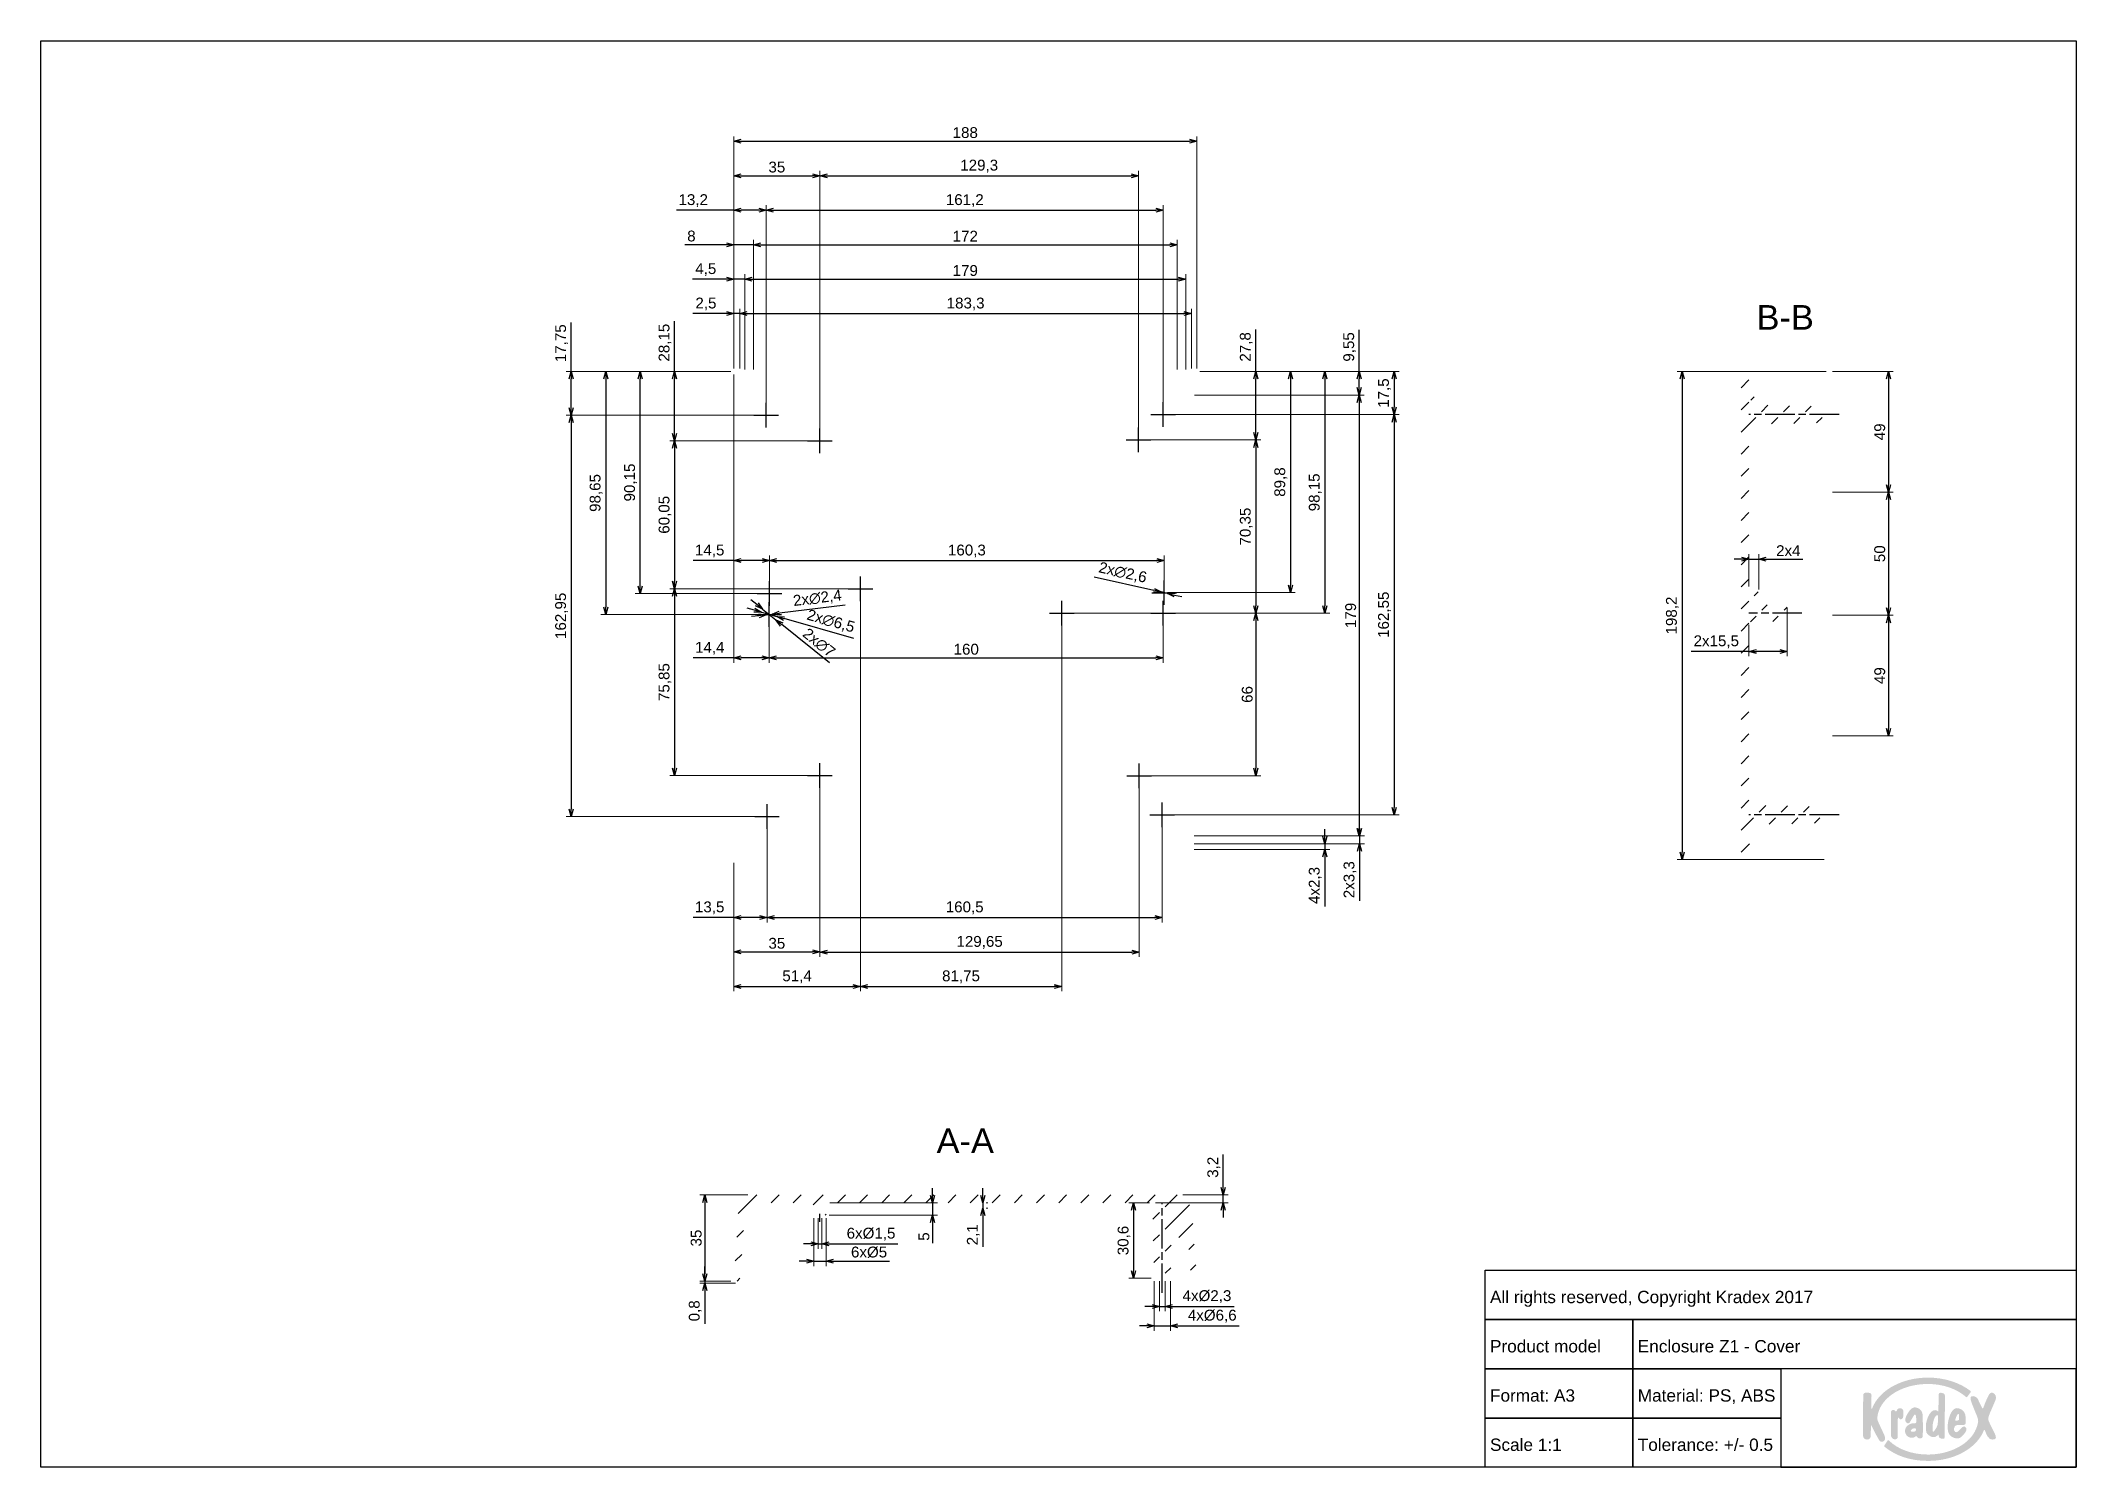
# Paper-space layout 'Cover' of a CAD drawing. Header units: millimetres. Extents: x 0 to 413, y 1 to 290.
import ezdxf

# ---------------------------------------------------------------- set-up
doc = ezdxf.new("R2010")
doc.units = ezdxf.units.MM
doc.linetypes.add('AM_ISO08W050x2', pattern=[9, 6, -0.75, 1.5, -0.75])
doc.layers.add('MD_Annotation', color=7, linetype='Continuous', lineweight=25)
doc.layers.add('MD_Hatching', color=7, linetype='Continuous', lineweight=25)
doc.layers.add('Tabelka', color=7, linetype='Continuous')
doc.styles.get("Standard").update_dxf_attribs({"font": 'arial.ttf'})
doc.dimstyles.new('ISO-25', dxfattribs={"dimtxt": 2.2, "dimasz": 1.5, "dimexe": 1, "dimexo": 0.625, "dimtad": 1, "dimrnd": 0.05, "dimtxsty": 'Standard', "dimblk": 'OPEN30', "dimcen": 2.5, "dimadec": 0, "dimazin": 0, "dimtfac": 1, "dimtmove": 0, "dimatfit": 3, "dimfxl": 1, "dimlwe": 18, "dimarcsym": 0})

psp = doc.layouts.new('Cover')

# ---------------------------------------------------------------- texts
at = {"insert": (293.4761, 40.5211), "char_height": 2.5, "attachment_point": 1}
psp.add_mtext_dynamic_manual_height_columns('\\P All rights reserved, Copyright Kradex 2017', width=120, gutter_width=12.5, heights=[0], dxfattribs=at)
at = {"layer": 'MD_Annotation', "color": 7, "char_height": 5, "attachment_point": 8}
for s, insert, width in [('B-B', (354.3756, 231.5181), 13.216235), ('A-A', (187.9214, 64.3205), 14.004093)]:
    psp.add_mtext(s, dxfattribs=dict(at, insert=insert, width=width))
at = {"layer": 'Tabelka', "char_height": 2.5, "attachment_point": 1}
for s, width, heights, insert in [('\\pi15;\\P\\pi0; Product model', 30, [9.9622], (293.4761, 30.5211)), ('\\P Enclosure Z1 - Cover ', 90, [0], (323.4761, 30.5211)), ('\\P Format: A3', 30, [0], (293.4761, 20.5211)), ('\\P Material: PS, ABS', 30, [0], (323.4761, 20.5211)), ('\\P Scale 1:1', 30, [0], (293.4761, 10.5211)), ('\\P Tolerance: +/- 0.5', 30, [0], (323.4761, 10.5211))]:
    psp.add_mtext_dynamic_manual_height_columns(s, width=width, gutter_width=12.5, heights=heights, dxfattribs=dict(at, insert=insert))

# ---------------------------------------------------------------- blocks, each defined once
blk = doc.blocks.new('_Open30')
at = {"color": 0, "linetype": 'ByBlock', "lineweight": -2}
for p, q in [((-1, 0.27), (0, 0)), ((0, 0), (-1, -0.27)), ((0, 0), (-1, 0))]:
    blk.add_line(p, q, dxfattribs=at)
blk = doc.blocks.new('*D133')
at = {"layer": 'Defpoints', "color": 0, "transparency": 16777216}
for p in [(234.92, 269.77), (140.92, 223.02), (234.92, 223.02)]:
    blk.add_point(p, dxfattribs=at)
at = {"layer": 'MD_Annotation', "color": 0, "lineweight": 18, "transparency": 16777216}
for p, q in [((140.92, 223.64), (140.92, 270.77)), ((234.92, 223.64), (234.92, 270.77))]:
    blk.add_line(p, q, dxfattribs=at)
at = {"layer": 'MD_Annotation', "color": 0, "lineweight": -2, "transparency": 16777216}
blk.add_line((142.42, 269.77), (233.42, 269.77), dxfattribs=at)
at = {"layer": 'MD_Annotation', "color": 0, "lineweight": -2, "transparency": 16777216, "xscale": 1.5, "yscale": 1.5, "zscale": 1.5, "rotation": 180}
blk.add_blockref('_Open30', (140.92, 269.77), dxfattribs=at)
at = {"layer": 'MD_Annotation', "color": 0, "lineweight": -2, "transparency": 16777216, "xscale": 1.5, "yscale": 1.5, "zscale": 1.5}
blk.add_blockref('_Open30', (234.92, 269.77), dxfattribs=at)
at = {"layer": 'MD_Annotation', "color": 0, "transparency": 16777216, "insert": (187.92, 271.52), "char_height": 2.2, "attachment_point": 5}
blk.add_mtext('188', dxfattribs=at)
blk = doc.blocks.new('*D134')
at = {"layer": 'Defpoints', "color": 0, "transparency": 16777216}
for p in [(142.16, 234.77), (140.92, 223.02), (142.16, 223.01)]:
    blk.add_point(p, dxfattribs=at)
at = {"layer": 'MD_Annotation', "color": 0, "lineweight": 18, "transparency": 16777216}
for p, q in [((140.92, 223.64), (140.92, 235.77)), ((142.16, 223.64), (142.16, 235.77))]:
    blk.add_line(p, q, dxfattribs=at)
at = {"layer": 'MD_Annotation', "color": 0, "lineweight": -2, "transparency": 16777216}
for p, q in [((139.42, 234.77), (132.61, 234.77)), ((142.16, 234.77), (140.92, 234.77)), ((143.66, 234.77), (145.16, 234.77))]:
    blk.add_line(p, q, dxfattribs=at)
at = {"layer": 'MD_Annotation', "color": 0, "lineweight": -2, "transparency": 16777216, "xscale": 1.5, "yscale": 1.5, "zscale": 1.5}
blk.add_blockref('_Open30', (140.92, 234.77), dxfattribs=at)
at = {"layer": 'MD_Annotation', "color": 0, "lineweight": -2, "transparency": 16777216, "xscale": 1.5, "yscale": 1.5, "zscale": 1.5, "rotation": 180}
blk.add_blockref('_Open30', (142.16, 234.77), dxfattribs=at)
at = {"layer": 'MD_Annotation', "color": 0, "transparency": 16777216, "insert": (135.27, 236.72), "char_height": 2.2, "attachment_point": 5}
blk.add_mtext('2,5', dxfattribs=at)
blk = doc.blocks.new('*D135')
at = {"layer": 'Defpoints', "color": 0, "transparency": 16777216}
for p in [(233.82, 234.77), (142.16, 223.01), (233.82, 223.01)]:
    blk.add_point(p, dxfattribs=at)
at = {"layer": 'MD_Annotation', "color": 0, "lineweight": 18, "transparency": 16777216}
for p, q in [((142.16, 223.64), (142.16, 235.77)), ((233.82, 223.64), (233.82, 235.77))]:
    blk.add_line(p, q, dxfattribs=at)
at = {"layer": 'MD_Annotation', "color": 0, "lineweight": -2, "transparency": 16777216}
blk.add_line((143.66, 234.77), (232.32, 234.77), dxfattribs=at)
at = {"layer": 'MD_Annotation', "color": 0, "lineweight": -2, "transparency": 16777216, "xscale": 1.5, "yscale": 1.5, "zscale": 1.5, "rotation": 180}
blk.add_blockref('_Open30', (142.16, 234.77), dxfattribs=at)
at = {"layer": 'MD_Annotation', "color": 0, "lineweight": -2, "transparency": 16777216, "xscale": 1.5, "yscale": 1.5, "zscale": 1.5}
blk.add_blockref('_Open30', (233.82, 234.77), dxfattribs=at)
at = {"layer": 'MD_Annotation', "color": 0, "transparency": 16777216, "insert": (187.99, 236.72), "char_height": 2.2, "attachment_point": 5}
blk.add_mtext('183,3', dxfattribs=at)
blk = doc.blocks.new('*D136')
at = {"layer": 'Defpoints', "color": 0, "transparency": 16777216}
for p in [(232.67, 241.77), (143.17, 222.8), (232.67, 222.8)]:
    blk.add_point(p, dxfattribs=at)
at = {"layer": 'MD_Annotation', "color": 0, "lineweight": 18, "transparency": 16777216}
for p, q in [((143.17, 223.43), (143.17, 242.77)), ((232.67, 223.43), (232.67, 242.77))]:
    blk.add_line(p, q, dxfattribs=at)
at = {"layer": 'MD_Annotation', "color": 0, "lineweight": -2, "transparency": 16777216}
blk.add_line((144.67, 241.77), (231.17, 241.77), dxfattribs=at)
at = {"layer": 'MD_Annotation', "color": 0, "lineweight": -2, "transparency": 16777216, "xscale": 1.5, "yscale": 1.5, "zscale": 1.5, "rotation": 180}
blk.add_blockref('_Open30', (143.17, 241.77), dxfattribs=at)
at = {"layer": 'MD_Annotation', "color": 0, "lineweight": -2, "transparency": 16777216, "xscale": 1.5, "yscale": 1.5, "zscale": 1.5}
blk.add_blockref('_Open30', (232.67, 241.77), dxfattribs=at)
at = {"layer": 'MD_Annotation', "color": 0, "transparency": 16777216, "insert": (187.92, 243.52), "char_height": 2.2, "attachment_point": 5}
blk.add_mtext('179', dxfattribs=at)
blk = doc.blocks.new('*D137')
at = {"layer": 'Defpoints', "color": 0, "transparency": 16777216}
for p in [(230.92, 248.77), (144.92, 222.77), (230.92, 222.77)]:
    blk.add_point(p, dxfattribs=at)
at = {"layer": 'MD_Annotation', "color": 0, "lineweight": 18, "transparency": 16777216}
for p, q in [((144.92, 223.4), (144.92, 249.77)), ((230.92, 223.4), (230.92, 249.77))]:
    blk.add_line(p, q, dxfattribs=at)
at = {"layer": 'MD_Annotation', "color": 0, "lineweight": -2, "transparency": 16777216}
blk.add_line((146.42, 248.77), (229.42, 248.77), dxfattribs=at)
at = {"layer": 'MD_Annotation', "color": 0, "lineweight": -2, "transparency": 16777216, "xscale": 1.5, "yscale": 1.5, "zscale": 1.5, "rotation": 180}
blk.add_blockref('_Open30', (144.92, 248.77), dxfattribs=at)
at = {"layer": 'MD_Annotation', "color": 0, "lineweight": -2, "transparency": 16777216, "xscale": 1.5, "yscale": 1.5, "zscale": 1.5}
blk.add_blockref('_Open30', (230.92, 248.77), dxfattribs=at)
at = {"layer": 'MD_Annotation', "color": 0, "transparency": 16777216, "insert": (187.92, 250.5), "char_height": 2.2, "attachment_point": 5}
blk.add_mtext('172', dxfattribs=at)
blk = doc.blocks.new('*D138')
at = {"layer": 'Defpoints', "color": 0, "transparency": 16777216}
for p in [(140.92, 248.77), (140.92, 223.02), (144.92, 222.77)]:
    blk.add_point(p, dxfattribs=at)
at = {"layer": 'MD_Annotation', "color": 0, "lineweight": -2, "transparency": 16777216}
for p, q in [((139.42, 248.77), (130.97, 248.77)), ((144.92, 248.77), (140.92, 248.77)), ((146.42, 248.77), (147.92, 248.77))]:
    blk.add_line(p, q, dxfattribs=at)
at = {"layer": 'MD_Annotation', "color": 0, "lineweight": 18, "transparency": 16777216}
for p, q in [((140.92, 223.64), (140.92, 249.77)), ((144.92, 223.4), (144.92, 249.77))]:
    blk.add_line(p, q, dxfattribs=at)
at = {"layer": 'MD_Annotation', "color": 0, "lineweight": -2, "transparency": 16777216, "xscale": 1.5, "yscale": 1.5, "zscale": 1.5}
blk.add_blockref('_Open30', (140.92, 248.77), dxfattribs=at)
at = {"layer": 'MD_Annotation', "color": 0, "lineweight": -2, "transparency": 16777216, "xscale": 1.5, "yscale": 1.5, "zscale": 1.5, "rotation": 180}
blk.add_blockref('_Open30', (144.92, 248.77), dxfattribs=at)
at = {"layer": 'MD_Annotation', "color": 0, "transparency": 16777216, "insert": (132.32, 250.52), "char_height": 2.2, "attachment_point": 5}
blk.add_mtext('8', dxfattribs=at)
blk = doc.blocks.new('*D139')
at = {"layer": 'Defpoints', "color": 0, "transparency": 16777216}
for p in [(147.52, 255.77), (140.92, 223.02), (147.52, 214.15)]:
    blk.add_point(p, dxfattribs=at)
at = {"layer": 'MD_Annotation', "color": 0, "lineweight": 18, "transparency": 16777216}
for p, q in [((140.92, 223.64), (140.92, 256.77)), ((147.52, 214.77), (147.52, 256.77))]:
    blk.add_line(p, q, dxfattribs=at)
at = {"layer": 'MD_Annotation', "color": 0, "lineweight": -2, "transparency": 16777216}
for p, q in [((140.92, 255.77), (129.32, 255.77)), ((146.02, 255.77), (142.42, 255.77))]:
    blk.add_line(p, q, dxfattribs=at)
at = {"layer": 'MD_Annotation', "color": 0, "lineweight": -2, "transparency": 16777216, "xscale": 1.5, "yscale": 1.5, "zscale": 1.5, "rotation": 180}
blk.add_blockref('_Open30', (140.92, 255.77), dxfattribs=at)
at = {"layer": 'MD_Annotation', "color": 0, "lineweight": -2, "transparency": 16777216, "xscale": 1.5, "yscale": 1.5, "zscale": 1.5}
blk.add_blockref('_Open30', (147.52, 255.77), dxfattribs=at)
at = {"layer": 'MD_Annotation', "color": 0, "transparency": 16777216, "insert": (132.69, 257.72), "char_height": 2.2, "attachment_point": 5}
blk.add_mtext('13,2', dxfattribs=at)
blk = doc.blocks.new('*D140')
at = {"layer": 'Defpoints', "color": 0, "transparency": 16777216}
for p in [(228.12, 255.77), (147.52, 214.15), (228.12, 214.27)]:
    blk.add_point(p, dxfattribs=at)
at = {"layer": 'MD_Annotation', "color": 0, "lineweight": 18, "transparency": 16777216}
for p, q in [((147.52, 214.77), (147.52, 256.77)), ((228.12, 214.9), (228.12, 256.77))]:
    blk.add_line(p, q, dxfattribs=at)
at = {"layer": 'MD_Annotation', "color": 0, "lineweight": -2, "transparency": 16777216}
blk.add_line((149.02, 255.77), (226.62, 255.77), dxfattribs=at)
at = {"layer": 'MD_Annotation', "color": 0, "lineweight": -2, "transparency": 16777216, "xscale": 1.5, "yscale": 1.5, "zscale": 1.5, "rotation": 180}
blk.add_blockref('_Open30', (147.52, 255.77), dxfattribs=at)
at = {"layer": 'MD_Annotation', "color": 0, "lineweight": -2, "transparency": 16777216, "xscale": 1.5, "yscale": 1.5, "zscale": 1.5}
blk.add_blockref('_Open30', (228.12, 255.77), dxfattribs=at)
at = {"layer": 'MD_Annotation', "color": 0, "transparency": 16777216, "insert": (187.82, 257.72), "char_height": 2.2, "attachment_point": 5}
blk.add_mtext('161,2', dxfattribs=at)
blk = doc.blocks.new('*D141')
at = {"layer": 'Defpoints', "color": 0, "transparency": 16777216}
for p in [(140.92, 223.02), (107.92, 214.15), (147.52, 214.15)]:
    blk.add_point(p, dxfattribs=at)
at = {"layer": 'MD_Annotation', "color": 0, "lineweight": -2, "transparency": 16777216}
for p, q in [((107.92, 223.02), (107.92, 233)), ((107.92, 215.65), (107.92, 221.52))]:
    blk.add_line(p, q, dxfattribs=at)
at = {"layer": 'MD_Annotation', "color": 0, "lineweight": 18, "transparency": 16777216}
for p, q in [((140.3, 223.02), (106.92, 223.02)), ((146.9, 214.15), (106.92, 214.15))]:
    blk.add_line(p, q, dxfattribs=at)
at = {"layer": 'MD_Annotation', "color": 0, "lineweight": -2, "transparency": 16777216, "xscale": 1.5, "yscale": 1.5, "zscale": 1.5}
for p, rotation in [((107.92, 223.02), 90), ((107.92, 214.15), 270)]:
    blk.add_blockref('_Open30', p, dxfattribs=dict(at, rotation=rotation))
at = {"layer": 'MD_Annotation', "color": 0, "transparency": 16777216, "insert": (105.97, 228.76), "char_height": 2.2, "attachment_point": 5, "rotation": 90}
blk.add_mtext('17,75', dxfattribs=at)
blk = doc.blocks.new('*D142')
at = {"layer": 'Defpoints', "color": 0, "transparency": 16777216}
for p in [(147.52, 214.15), (107.92, 132.67), (147.67, 132.67)]:
    blk.add_point(p, dxfattribs=at)
at = {"layer": 'MD_Annotation', "color": 0, "lineweight": 18, "transparency": 16777216}
for p, q in [((146.9, 214.15), (106.92, 214.15)), ((147.05, 132.67), (106.92, 132.67))]:
    blk.add_line(p, q, dxfattribs=at)
at = {"layer": 'MD_Annotation', "color": 0, "lineweight": -2, "transparency": 16777216}
blk.add_line((107.92, 212.65), (107.92, 134.17), dxfattribs=at)
at = {"layer": 'MD_Annotation', "color": 0, "lineweight": -2, "transparency": 16777216, "xscale": 1.5, "yscale": 1.5, "zscale": 1.5}
for p, rotation in [((107.92, 214.15), 90), ((107.92, 132.67), 270)]:
    blk.add_blockref('_Open30', p, dxfattribs=dict(at, rotation=rotation))
at = {"layer": 'MD_Annotation', "color": 0, "transparency": 16777216, "insert": (105.97, 173.41), "char_height": 2.2, "attachment_point": 5, "rotation": 90}
blk.add_mtext('162,95', dxfattribs=at)
blk = doc.blocks.new('*D143')
at = {"layer": 'Defpoints', "color": 0, "transparency": 16777216}
for p in [(140.92, 223.02), (148.12, 173.7), (148.12, 164.87)]:
    blk.add_point(p, dxfattribs=at)
at = {"layer": 'MD_Annotation', "color": 0, "lineweight": 18, "transparency": 16777216}
for p, q in [((140.92, 222.39), (140.92, 163.87)), ((148.12, 173.07), (148.12, 163.87))]:
    blk.add_line(p, q, dxfattribs=at)
at = {"layer": 'MD_Annotation', "color": 0, "lineweight": -2, "transparency": 16777216}
for p, q in [((140.92, 164.87), (132.67, 164.87)), ((146.62, 164.87), (142.42, 164.87))]:
    blk.add_line(p, q, dxfattribs=at)
at = {"layer": 'MD_Annotation', "color": 0, "lineweight": -2, "transparency": 16777216, "xscale": 1.5, "yscale": 1.5, "zscale": 1.5, "rotation": 180}
blk.add_blockref('_Open30', (140.92, 164.87), dxfattribs=at)
at = {"layer": 'MD_Annotation', "color": 0, "lineweight": -2, "transparency": 16777216, "xscale": 1.5, "yscale": 1.5, "zscale": 1.5}
blk.add_blockref('_Open30', (148.12, 164.87), dxfattribs=at)
at = {"layer": 'MD_Annotation', "color": 0, "transparency": 16777216, "insert": (136.05, 166.82), "char_height": 2.2, "attachment_point": 5}
blk.add_mtext('14,4', dxfattribs=at)
blk = doc.blocks.new('*D144')
at = {"layer": 'Defpoints', "color": 0, "transparency": 16777216}
for p in [(148.12, 173.7), (228.12, 173.95), (228.12, 164.87)]:
    blk.add_point(p, dxfattribs=at)
at = {"layer": 'MD_Annotation', "color": 0, "lineweight": 18, "transparency": 16777216}
for p, q in [((148.12, 173.07), (148.12, 163.87)), ((228.12, 173.32), (228.12, 163.87))]:
    blk.add_line(p, q, dxfattribs=at)
at = {"layer": 'MD_Annotation', "color": 0, "lineweight": -2, "transparency": 16777216}
blk.add_line((149.62, 164.87), (226.62, 164.87), dxfattribs=at)
at = {"layer": 'MD_Annotation', "color": 0, "lineweight": -2, "transparency": 16777216, "xscale": 1.5, "yscale": 1.5, "zscale": 1.5, "rotation": 180}
blk.add_blockref('_Open30', (148.12, 164.87), dxfattribs=at)
at = {"layer": 'MD_Annotation', "color": 0, "lineweight": -2, "transparency": 16777216, "xscale": 1.5, "yscale": 1.5, "zscale": 1.5}
blk.add_blockref('_Open30', (228.12, 164.87), dxfattribs=at)
at = {"layer": 'MD_Annotation', "color": 0, "transparency": 16777216, "insert": (188.12, 166.62), "char_height": 2.2, "attachment_point": 5}
blk.add_mtext('160', dxfattribs=at)
blk = doc.blocks.new('*D145')
at = {"layer": 'Defpoints', "color": 0, "transparency": 16777216}
for p in [(140.92, 223.02), (114.92, 173.7), (148.12, 173.7)]:
    blk.add_point(p, dxfattribs=at)
at = {"layer": 'MD_Annotation', "color": 0, "lineweight": 18, "transparency": 16777216}
for p, q in [((140.3, 223.02), (113.92, 223.02)), ((147.5, 173.7), (113.92, 173.7))]:
    blk.add_line(p, q, dxfattribs=at)
at = {"layer": 'MD_Annotation', "color": 0, "lineweight": -2, "transparency": 16777216}
blk.add_line((114.92, 221.52), (114.92, 175.2), dxfattribs=at)
at = {"layer": 'MD_Annotation', "color": 0, "lineweight": -2, "transparency": 16777216, "xscale": 1.5, "yscale": 1.5, "zscale": 1.5}
for p, rotation in [((114.92, 223.02), 90), ((114.92, 173.7), 270)]:
    blk.add_blockref('_Open30', p, dxfattribs=dict(at, rotation=rotation))
at = {"layer": 'MD_Annotation', "color": 0, "transparency": 16777216, "insert": (112.97, 198.36), "char_height": 2.2, "attachment_point": 5, "rotation": 90}
blk.add_mtext('98,65', dxfattribs=at)
blk = doc.blocks.new('*D146')
at = {"layer": 'Defpoints', "color": 0, "transparency": 16777216}
for p in [(234.92, 223.02), (228.12, 173.95), (260.92, 173.95)]:
    blk.add_point(p, dxfattribs=at)
at = {"layer": 'MD_Annotation', "color": 0, "lineweight": 18, "transparency": 16777216}
for p, q in [((235.55, 223.02), (261.92, 223.02)), ((228.75, 173.95), (261.92, 173.95))]:
    blk.add_line(p, q, dxfattribs=at)
at = {"layer": 'MD_Annotation', "color": 0, "lineweight": -2, "transparency": 16777216}
blk.add_line((260.92, 221.52), (260.92, 175.45), dxfattribs=at)
at = {"layer": 'MD_Annotation', "color": 0, "lineweight": -2, "transparency": 16777216, "xscale": 1.5, "yscale": 1.5, "zscale": 1.5}
for p, rotation in [((260.92, 223.02), 90), ((260.92, 173.95), 270)]:
    blk.add_blockref('_Open30', p, dxfattribs=dict(at, rotation=rotation))
at = {"layer": 'MD_Annotation', "color": 0, "transparency": 16777216, "insert": (258.97, 198.48), "char_height": 2.2, "attachment_point": 5, "rotation": 90}
blk.add_mtext('98,15', dxfattribs=at)
blk = doc.blocks.new('*D147')
at = {"layer": 'Defpoints', "color": 0, "transparency": 16777216}
for p in [(234.92, 223.02), (228.12, 214.27), (274.98, 214.27)]:
    blk.add_point(p, dxfattribs=at)
at = {"layer": 'MD_Annotation', "color": 0, "lineweight": 18, "transparency": 16777216}
for p, q in [((235.55, 223.02), (275.98, 223.02)), ((228.75, 214.27), (275.98, 214.27))]:
    blk.add_line(p, q, dxfattribs=at)
at = {"layer": 'MD_Annotation', "color": 0, "lineweight": -2, "transparency": 16777216}
blk.add_line((274.98, 221.52), (274.98, 215.77), dxfattribs=at)
at = {"layer": 'MD_Annotation', "color": 0, "lineweight": -2, "transparency": 16777216, "xscale": 1.5, "yscale": 1.5, "zscale": 1.5}
for p, rotation in [((274.98, 223.02), 90), ((274.98, 214.27), 270)]:
    blk.add_blockref('_Open30', p, dxfattribs=dict(at, rotation=rotation))
at = {"layer": 'MD_Annotation', "color": 0, "transparency": 16777216, "insert": (273.03, 218.64), "char_height": 2.2, "attachment_point": 5, "rotation": 90}
blk.add_mtext('17,5', dxfattribs=at)
blk = doc.blocks.new('*D148')
at = {"layer": 'Defpoints', "color": 0, "transparency": 16777216}
for p in [(228.12, 214.27), (227.92, 133), (274.98, 133)]:
    blk.add_point(p, dxfattribs=at)
at = {"layer": 'MD_Annotation', "color": 0, "lineweight": 18, "transparency": 16777216}
for p, q in [((228.75, 214.27), (275.98, 214.27)), ((228.55, 133), (275.98, 133))]:
    blk.add_line(p, q, dxfattribs=at)
at = {"layer": 'MD_Annotation', "color": 0, "lineweight": -2, "transparency": 16777216}
blk.add_line((274.98, 212.77), (274.98, 134.5), dxfattribs=at)
at = {"layer": 'MD_Annotation', "color": 0, "lineweight": -2, "transparency": 16777216, "xscale": 1.5, "yscale": 1.5, "zscale": 1.5}
for p, rotation in [((274.98, 214.27), 90), ((274.98, 133), 270)]:
    blk.add_blockref('_Open30', p, dxfattribs=dict(at, rotation=rotation))
at = {"layer": 'MD_Annotation', "color": 0, "transparency": 16777216, "insert": (273.03, 173.63), "char_height": 2.2, "attachment_point": 5, "rotation": 90}
blk.add_mtext('162,55', dxfattribs=at)
blk = doc.blocks.new('*D150')
at = {"layer": 'Defpoints', "color": 0, "transparency": 16777216}
for p in [(147.67, 132.67), (140.92, 123.92), (140.92, 112.17)]:
    blk.add_point(p, dxfattribs=at)
at = {"layer": 'MD_Annotation', "color": 0, "lineweight": 18, "transparency": 16777216}
for p, q in [((147.67, 132.05), (147.67, 111.17)), ((140.92, 123.29), (140.92, 111.17))]:
    blk.add_line(p, q, dxfattribs=at)
at = {"layer": 'MD_Annotation', "color": 0, "lineweight": -2, "transparency": 16777216}
for p, q in [((140.92, 112.17), (132.65, 112.17)), ((146.17, 112.17), (142.42, 112.17))]:
    blk.add_line(p, q, dxfattribs=at)
at = {"layer": 'MD_Annotation', "color": 0, "lineweight": -2, "transparency": 16777216, "xscale": 1.5, "yscale": 1.5, "zscale": 1.5, "rotation": 180}
blk.add_blockref('_Open30', (140.92, 112.17), dxfattribs=at)
at = {"layer": 'MD_Annotation', "color": 0, "lineweight": -2, "transparency": 16777216, "xscale": 1.5, "yscale": 1.5, "zscale": 1.5}
blk.add_blockref('_Open30', (147.67, 112.17), dxfattribs=at)
at = {"layer": 'MD_Annotation', "color": 0, "transparency": 16777216, "insert": (136.03, 114.11), "char_height": 2.2, "attachment_point": 5}
blk.add_mtext('13,5', dxfattribs=at)
blk = doc.blocks.new('*D151')
at = {"layer": 'Defpoints', "color": 0, "transparency": 16777216}
for p in [(147.67, 132.67), (227.92, 133), (227.92, 112.17)]:
    blk.add_point(p, dxfattribs=at)
at = {"layer": 'MD_Annotation', "color": 0, "lineweight": 18, "transparency": 16777216}
for p, q in [((227.92, 132.37), (227.92, 111.17)), ((147.67, 132.05), (147.67, 111.17))]:
    blk.add_line(p, q, dxfattribs=at)
at = {"layer": 'MD_Annotation', "color": 0, "lineweight": -2, "transparency": 16777216}
blk.add_line((149.17, 112.17), (226.42, 112.17), dxfattribs=at)
at = {"layer": 'MD_Annotation', "color": 0, "lineweight": -2, "transparency": 16777216, "xscale": 1.5, "yscale": 1.5, "zscale": 1.5, "rotation": 180}
blk.add_blockref('_Open30', (147.67, 112.17), dxfattribs=at)
at = {"layer": 'MD_Annotation', "color": 0, "lineweight": -2, "transparency": 16777216, "xscale": 1.5, "yscale": 1.5, "zscale": 1.5}
blk.add_blockref('_Open30', (227.92, 112.17), dxfattribs=at)
at = {"layer": 'MD_Annotation', "color": 0, "transparency": 16777216, "insert": (187.8, 114.11), "char_height": 2.2, "attachment_point": 5}
blk.add_mtext('160,5', dxfattribs=at)
blk = doc.blocks.new('*D152')
at = {"layer": 'Defpoints', "color": 0, "transparency": 16777216}
for p in [(158.42, 141), (140.92, 123.92), (158.42, 105.17)]:
    blk.add_point(p, dxfattribs=at)
at = {"layer": 'MD_Annotation', "color": 0, "lineweight": 18, "transparency": 16777216}
for p, q in [((158.42, 140.37), (158.42, 104.17)), ((140.92, 123.29), (140.92, 104.17))]:
    blk.add_line(p, q, dxfattribs=at)
at = {"layer": 'MD_Annotation', "color": 0, "lineweight": -2, "transparency": 16777216}
blk.add_line((142.42, 105.17), (156.92, 105.17), dxfattribs=at)
at = {"layer": 'MD_Annotation', "color": 0, "lineweight": -2, "transparency": 16777216, "xscale": 1.5, "yscale": 1.5, "zscale": 1.5, "rotation": 180}
blk.add_blockref('_Open30', (140.92, 105.17), dxfattribs=at)
at = {"layer": 'MD_Annotation', "color": 0, "lineweight": -2, "transparency": 16777216, "xscale": 1.5, "yscale": 1.5, "zscale": 1.5}
blk.add_blockref('_Open30', (158.42, 105.17), dxfattribs=at)
at = {"layer": 'MD_Annotation', "color": 0, "transparency": 16777216, "insert": (149.67, 106.91), "char_height": 2.2, "attachment_point": 5}
blk.add_mtext('35', dxfattribs=at)
blk = doc.blocks.new('*D153')
at = {"layer": 'Defpoints', "color": 0, "transparency": 16777216}
for p in [(158.42, 141), (223.25, 140.95), (223.25, 105.15)]:
    blk.add_point(p, dxfattribs=at)
at = {"layer": 'MD_Annotation', "color": 0, "lineweight": 18, "transparency": 16777216}
for p, q in [((158.42, 140.37), (158.42, 104.15)), ((223.25, 140.32), (223.25, 104.15))]:
    blk.add_line(p, q, dxfattribs=at)
at = {"layer": 'MD_Annotation', "color": 0, "lineweight": -2, "transparency": 16777216}
blk.add_line((159.92, 105.15), (221.75, 105.15), dxfattribs=at)
at = {"layer": 'MD_Annotation', "color": 0, "lineweight": -2, "transparency": 16777216, "xscale": 1.5, "yscale": 1.5, "zscale": 1.5, "rotation": 180}
blk.add_blockref('_Open30', (158.42, 105.15), dxfattribs=at)
at = {"layer": 'MD_Annotation', "color": 0, "lineweight": -2, "transparency": 16777216, "xscale": 1.5, "yscale": 1.5, "zscale": 1.5}
blk.add_blockref('_Open30', (223.25, 105.15), dxfattribs=at)
at = {"layer": 'MD_Annotation', "color": 0, "transparency": 16777216, "insert": (190.83, 107.1), "char_height": 2.2, "attachment_point": 5}
blk.add_mtext('129,65', dxfattribs=at)
blk = doc.blocks.new('*D154')
at = {"layer": 'Defpoints', "color": 0, "transparency": 16777216}
for p in [(166.62, 178.92), (140.92, 123.92), (166.62, 98.17)]:
    blk.add_point(p, dxfattribs=at)
at = {"layer": 'MD_Annotation', "color": 0, "lineweight": 18, "transparency": 16777216}
for p, q in [((166.62, 178.3), (166.62, 97.17)), ((140.92, 123.29), (140.92, 97.17))]:
    blk.add_line(p, q, dxfattribs=at)
at = {"layer": 'MD_Annotation', "color": 0, "lineweight": -2, "transparency": 16777216}
blk.add_line((142.42, 98.17), (165.12, 98.17), dxfattribs=at)
at = {"layer": 'MD_Annotation', "color": 0, "lineweight": -2, "transparency": 16777216, "xscale": 1.5, "yscale": 1.5, "zscale": 1.5, "rotation": 180}
blk.add_blockref('_Open30', (140.92, 98.17), dxfattribs=at)
at = {"layer": 'MD_Annotation', "color": 0, "lineweight": -2, "transparency": 16777216, "xscale": 1.5, "yscale": 1.5, "zscale": 1.5}
blk.add_blockref('_Open30', (166.62, 98.17), dxfattribs=at)
at = {"layer": 'MD_Annotation', "color": 0, "transparency": 16777216, "insert": (153.77, 100.11), "char_height": 2.2, "attachment_point": 5}
blk.add_mtext('51,4', dxfattribs=at)
blk = doc.blocks.new('*D155')
at = {"layer": 'Defpoints', "color": 0, "transparency": 16777216}
for p in [(166.62, 178.92), (207.5, 173.95), (207.5, 98.17)]:
    blk.add_point(p, dxfattribs=at)
at = {"layer": 'MD_Annotation', "color": 0, "lineweight": 18, "transparency": 16777216}
for p, q in [((166.62, 178.3), (166.62, 97.17)), ((207.5, 173.32), (207.5, 97.17))]:
    blk.add_line(p, q, dxfattribs=at)
at = {"layer": 'MD_Annotation', "color": 0, "lineweight": -2, "transparency": 16777216}
blk.add_line((168.12, 98.17), (206, 98.17), dxfattribs=at)
at = {"layer": 'MD_Annotation', "color": 0, "lineweight": -2, "transparency": 16777216, "xscale": 1.5, "yscale": 1.5, "zscale": 1.5, "rotation": 180}
blk.add_blockref('_Open30', (166.62, 98.17), dxfattribs=at)
at = {"layer": 'MD_Annotation', "color": 0, "lineweight": -2, "transparency": 16777216, "xscale": 1.5, "yscale": 1.5, "zscale": 1.5}
blk.add_blockref('_Open30', (207.5, 98.17), dxfattribs=at)
at = {"layer": 'MD_Annotation', "color": 0, "transparency": 16777216, "insert": (187.06, 100.11), "char_height": 2.2, "attachment_point": 5}
blk.add_mtext('81,75', dxfattribs=at)
blk = doc.blocks.new('*D156')
at = {"layer": 'Defpoints', "color": 0, "transparency": 16777216}
for p in [(140.92, 223.02), (128.92, 208.95), (158.42, 208.95)]:
    blk.add_point(p, dxfattribs=at)
at = {"layer": 'MD_Annotation', "color": 0, "lineweight": -2, "transparency": 16777216}
for p, q in [((128.92, 223.02), (128.92, 233.25)), ((128.92, 210.45), (128.92, 221.52))]:
    blk.add_line(p, q, dxfattribs=at)
at = {"layer": 'MD_Annotation', "color": 0, "lineweight": 18, "transparency": 16777216}
for p, q in [((140.3, 223.02), (127.92, 223.02)), ((157.8, 208.95), (127.92, 208.95))]:
    blk.add_line(p, q, dxfattribs=at)
at = {"layer": 'MD_Annotation', "color": 0, "lineweight": -2, "transparency": 16777216, "xscale": 1.5, "yscale": 1.5, "zscale": 1.5}
for p, rotation in [((128.92, 223.02), 90), ((128.92, 208.95), 270)]:
    blk.add_blockref('_Open30', p, dxfattribs=dict(at, rotation=rotation))
at = {"layer": 'MD_Annotation', "color": 0, "transparency": 16777216, "insert": (126.97, 228.88), "char_height": 2.2, "attachment_point": 5, "rotation": 90}
blk.add_mtext('28,15', dxfattribs=at)
blk = doc.blocks.new('*D157')
at = {"layer": 'Defpoints', "color": 0, "transparency": 16777216}
for p in [(158.42, 208.95), (128.92, 178.92), (166.62, 178.92)]:
    blk.add_point(p, dxfattribs=at)
at = {"layer": 'MD_Annotation', "color": 0, "lineweight": 18, "transparency": 16777216}
for p, q in [((157.8, 208.95), (127.92, 208.95)), ((166, 178.92), (127.92, 178.92))]:
    blk.add_line(p, q, dxfattribs=at)
at = {"layer": 'MD_Annotation', "color": 0, "lineweight": -2, "transparency": 16777216}
blk.add_line((128.92, 207.45), (128.92, 180.42), dxfattribs=at)
at = {"layer": 'MD_Annotation', "color": 0, "lineweight": -2, "transparency": 16777216, "xscale": 1.5, "yscale": 1.5, "zscale": 1.5}
for p, rotation in [((128.92, 208.95), 90), ((128.92, 178.92), 270)]:
    blk.add_blockref('_Open30', p, dxfattribs=dict(at, rotation=rotation))
at = {"layer": 'MD_Annotation', "color": 0, "transparency": 16777216, "insert": (126.97, 193.93), "char_height": 2.2, "attachment_point": 5, "rotation": 90}
blk.add_mtext('60,05', dxfattribs=at)
blk = doc.blocks.new('*D158')
at = {"layer": 'Defpoints', "color": 0, "transparency": 16777216}
for p in [(166.62, 178.92), (128.92, 141), (158.42, 141)]:
    blk.add_point(p, dxfattribs=at)
at = {"layer": 'MD_Annotation', "color": 0, "lineweight": 18, "transparency": 16777216}
for p, q in [((166, 178.92), (127.92, 178.92)), ((157.8, 141), (127.92, 141))]:
    blk.add_line(p, q, dxfattribs=at)
at = {"layer": 'MD_Annotation', "color": 0, "lineweight": -2, "transparency": 16777216}
blk.add_line((128.92, 177.42), (128.92, 142.5), dxfattribs=at)
at = {"layer": 'MD_Annotation', "color": 0, "lineweight": -2, "transparency": 16777216, "xscale": 1.5, "yscale": 1.5, "zscale": 1.5}
for p, rotation in [((128.92, 178.92), 90), ((128.92, 141), 270)]:
    blk.add_blockref('_Open30', p, dxfattribs=dict(at, rotation=rotation))
at = {"layer": 'MD_Annotation', "color": 0, "transparency": 16777216, "insert": (126.97, 159.96), "char_height": 2.2, "attachment_point": 5, "rotation": 90}
blk.add_mtext('75,85', dxfattribs=at)
blk = doc.blocks.new('*D159')
at = {"layer": 'Defpoints', "color": 0, "transparency": 16777216}
for p in [(234.92, 223.02), (223.07, 209.12), (246.92, 209.12)]:
    blk.add_point(p, dxfattribs=at)
at = {"layer": 'MD_Annotation', "color": 0, "lineweight": -2, "transparency": 16777216}
for p, q in [((246.92, 223.02), (246.92, 231.52)), ((246.92, 210.62), (246.92, 221.52))]:
    blk.add_line(p, q, dxfattribs=at)
at = {"layer": 'MD_Annotation', "color": 0, "lineweight": 18, "transparency": 16777216}
for p, q in [((235.55, 223.02), (247.92, 223.02)), ((223.7, 209.12), (247.92, 209.12))]:
    blk.add_line(p, q, dxfattribs=at)
at = {"layer": 'MD_Annotation', "color": 0, "lineweight": -2, "transparency": 16777216, "xscale": 1.5, "yscale": 1.5, "zscale": 1.5}
for p, rotation in [((246.92, 223.02), 90), ((246.92, 209.12), 270)]:
    blk.add_blockref('_Open30', p, dxfattribs=dict(at, rotation=rotation))
at = {"layer": 'MD_Annotation', "color": 0, "transparency": 16777216, "insert": (244.97, 228.02), "char_height": 2.2, "attachment_point": 5, "rotation": 90}
blk.add_mtext('27,8', dxfattribs=at)
blk = doc.blocks.new('*D160')
at = {"layer": 'Defpoints', "color": 0, "transparency": 16777216}
for p in [(207.5, 173.95), (223.25, 140.95), (246.92, 140.95)]:
    blk.add_point(p, dxfattribs=at)
at = {"layer": 'MD_Annotation', "color": 0, "lineweight": 18, "transparency": 16777216}
for p, q in [((208.12, 173.95), (247.92, 173.95)), ((223.87, 140.95), (247.92, 140.95))]:
    blk.add_line(p, q, dxfattribs=at)
at = {"layer": 'MD_Annotation', "color": 0, "lineweight": -2, "transparency": 16777216}
blk.add_line((246.92, 172.45), (246.92, 142.45), dxfattribs=at)
at = {"layer": 'MD_Annotation', "color": 0, "lineweight": -2, "transparency": 16777216, "xscale": 1.5, "yscale": 1.5, "zscale": 1.5}
for p, rotation in [((246.92, 173.95), 90), ((246.92, 140.95), 270)]:
    blk.add_blockref('_Open30', p, dxfattribs=dict(at, rotation=rotation))
at = {"layer": 'MD_Annotation', "color": 0, "transparency": 16777216, "insert": (245.17, 157.45), "char_height": 2.2, "attachment_point": 5, "rotation": 90}
blk.add_mtext('66', dxfattribs=at)
blk = doc.blocks.new('*D161')
at = {"layer": 'Defpoints', "color": 0, "transparency": 16777216}
for p in [(158.42, 262.77), (140.92, 223.02), (158.42, 208.95)]:
    blk.add_point(p, dxfattribs=at)
at = {"layer": 'MD_Annotation', "color": 0, "lineweight": 18, "transparency": 16777216}
for p, q in [((140.92, 223.64), (140.92, 263.77)), ((158.42, 209.57), (158.42, 263.77))]:
    blk.add_line(p, q, dxfattribs=at)
at = {"layer": 'MD_Annotation', "color": 0, "lineweight": -2, "transparency": 16777216}
blk.add_line((142.42, 262.77), (156.92, 262.77), dxfattribs=at)
at = {"layer": 'MD_Annotation', "color": 0, "lineweight": -2, "transparency": 16777216, "xscale": 1.5, "yscale": 1.5, "zscale": 1.5, "rotation": 180}
blk.add_blockref('_Open30', (140.92, 262.77), dxfattribs=at)
at = {"layer": 'MD_Annotation', "color": 0, "lineweight": -2, "transparency": 16777216, "xscale": 1.5, "yscale": 1.5, "zscale": 1.5}
blk.add_blockref('_Open30', (158.42, 262.77), dxfattribs=at)
at = {"layer": 'MD_Annotation', "color": 0, "transparency": 16777216, "insert": (149.67, 264.52), "char_height": 2.2, "attachment_point": 5}
blk.add_mtext('35', dxfattribs=at)
blk = doc.blocks.new('*D162')
at = {"layer": 'Defpoints', "color": 0, "transparency": 16777216}
for p in [(223.07, 262.77), (158.42, 208.95), (223.07, 209.12)]:
    blk.add_point(p, dxfattribs=at)
at = {"layer": 'MD_Annotation', "color": 0, "lineweight": 18, "transparency": 16777216}
for p, q in [((158.42, 209.57), (158.42, 263.77)), ((223.07, 209.75), (223.07, 263.77))]:
    blk.add_line(p, q, dxfattribs=at)
at = {"layer": 'MD_Annotation', "color": 0, "lineweight": -2, "transparency": 16777216}
blk.add_line((159.92, 262.77), (221.57, 262.77), dxfattribs=at)
at = {"layer": 'MD_Annotation', "color": 0, "lineweight": -2, "transparency": 16777216, "xscale": 1.5, "yscale": 1.5, "zscale": 1.5, "rotation": 180}
blk.add_blockref('_Open30', (158.42, 262.77), dxfattribs=at)
at = {"layer": 'MD_Annotation', "color": 0, "lineweight": -2, "transparency": 16777216, "xscale": 1.5, "yscale": 1.5, "zscale": 1.5}
blk.add_blockref('_Open30', (223.07, 262.77), dxfattribs=at)
at = {"layer": 'MD_Annotation', "color": 0, "transparency": 16777216, "insert": (190.75, 264.72), "char_height": 2.2, "attachment_point": 5}
blk.add_mtext('129,3', dxfattribs=at)
blk = doc.blocks.new('*D163')
at = {"layer": 'Defpoints', "color": 0, "transparency": 16777216}
for p in [(140.92, 184.63), (140.92, 177.95), (148.17, 177.95)]:
    blk.add_point(p, dxfattribs=at)
at = {"layer": 'MD_Annotation', "color": 0, "lineweight": -2, "transparency": 16777216}
for p, q in [((140.92, 184.63), (132.65, 184.63)), ((146.67, 184.63), (142.42, 184.63))]:
    blk.add_line(p, q, dxfattribs=at)
at = {"layer": 'MD_Annotation', "color": 0, "lineweight": 18, "transparency": 16777216}
for p, q in [((140.92, 178.57), (140.92, 185.63)), ((148.17, 178.57), (148.17, 185.63))]:
    blk.add_line(p, q, dxfattribs=at)
at = {"layer": 'MD_Annotation', "color": 0, "lineweight": -2, "transparency": 16777216, "xscale": 1.5, "yscale": 1.5, "zscale": 1.5, "rotation": 180}
blk.add_blockref('_Open30', (140.92, 184.63), dxfattribs=at)
at = {"layer": 'MD_Annotation', "color": 0, "lineweight": -2, "transparency": 16777216, "xscale": 1.5, "yscale": 1.5, "zscale": 1.5}
blk.add_blockref('_Open30', (148.17, 184.63), dxfattribs=at)
at = {"layer": 'MD_Annotation', "color": 0, "transparency": 16777216, "insert": (136.03, 186.57), "char_height": 2.2, "attachment_point": 5}
blk.add_mtext('14,5', dxfattribs=at)
blk = doc.blocks.new('*D164')
at = {"layer": 'Defpoints', "color": 0, "transparency": 16777216}
for p in [(228.32, 184.63), (148.17, 177.95), (228.32, 178.12)]:
    blk.add_point(p, dxfattribs=at)
at = {"layer": 'MD_Annotation', "color": 0, "lineweight": 18, "transparency": 16777216}
for p, q in [((148.17, 178.57), (148.17, 185.63)), ((228.32, 178.74), (228.32, 185.63))]:
    blk.add_line(p, q, dxfattribs=at)
at = {"layer": 'MD_Annotation', "color": 0, "lineweight": -2, "transparency": 16777216}
blk.add_line((149.67, 184.63), (226.82, 184.63), dxfattribs=at)
at = {"layer": 'MD_Annotation', "color": 0, "lineweight": -2, "transparency": 16777216, "xscale": 1.5, "yscale": 1.5, "zscale": 1.5, "rotation": 180}
blk.add_blockref('_Open30', (148.17, 184.63), dxfattribs=at)
at = {"layer": 'MD_Annotation', "color": 0, "lineweight": -2, "transparency": 16777216, "xscale": 1.5, "yscale": 1.5, "zscale": 1.5}
blk.add_blockref('_Open30', (228.32, 184.63), dxfattribs=at)
at = {"layer": 'MD_Annotation', "color": 0, "transparency": 16777216, "insert": (188.25, 186.57), "char_height": 2.2, "attachment_point": 5}
blk.add_mtext('160,3', dxfattribs=at)
blk = doc.blocks.new('*D165')
at = {"layer": 'Defpoints', "color": 0, "transparency": 16777216}
for p in [(121.92, 223.02), (140.92, 223.02), (148.17, 177.95)]:
    blk.add_point(p, dxfattribs=at)
at = {"layer": 'MD_Annotation', "color": 0, "lineweight": 18, "transparency": 16777216}
for p, q in [((140.3, 223.02), (120.92, 223.02)), ((147.55, 177.95), (120.92, 177.95))]:
    blk.add_line(p, q, dxfattribs=at)
at = {"layer": 'MD_Annotation', "color": 0, "lineweight": -2, "transparency": 16777216}
blk.add_line((121.92, 179.45), (121.92, 221.52), dxfattribs=at)
at = {"layer": 'MD_Annotation', "color": 0, "lineweight": -2, "transparency": 16777216, "xscale": 1.5, "yscale": 1.5, "zscale": 1.5}
for p, rotation in [((121.92, 223.02), 90), ((121.92, 177.95), 270)]:
    blk.add_blockref('_Open30', p, dxfattribs=dict(at, rotation=rotation))
at = {"layer": 'MD_Annotation', "color": 0, "transparency": 16777216, "insert": (119.97, 200.48), "char_height": 2.2, "attachment_point": 5, "rotation": 90}
blk.add_mtext('90,15', dxfattribs=at)
blk = doc.blocks.new('*D166')
at = {"layer": 'Defpoints', "color": 0, "transparency": 16777216}
for p in [(234.92, 223.02), (228.32, 178.12), (253.92, 178.12)]:
    blk.add_point(p, dxfattribs=at)
at = {"layer": 'MD_Annotation', "color": 0, "lineweight": 18, "transparency": 16777216}
for p, q in [((235.55, 223.02), (254.92, 223.02)), ((228.95, 178.12), (254.92, 178.12))]:
    blk.add_line(p, q, dxfattribs=at)
at = {"layer": 'MD_Annotation', "color": 0, "lineweight": -2, "transparency": 16777216}
blk.add_line((253.92, 221.52), (253.92, 179.62), dxfattribs=at)
at = {"layer": 'MD_Annotation', "color": 0, "lineweight": -2, "transparency": 16777216, "xscale": 1.5, "yscale": 1.5, "zscale": 1.5}
for p, rotation in [((253.92, 223.02), 90), ((253.92, 178.12), 270)]:
    blk.add_blockref('_Open30', p, dxfattribs=dict(at, rotation=rotation))
at = {"layer": 'MD_Annotation', "color": 0, "transparency": 16777216, "insert": (251.97, 200.57), "char_height": 2.2, "attachment_point": 5, "rotation": 90}
blk.add_mtext('89,8', dxfattribs=at)
blk = doc.blocks.new('*D167')
at = {"layer": 'Defpoints', "color": 0, "transparency": 16777216}
for p in [(143.17, 241.77), (140.92, 223.02), (143.17, 222.8)]:
    blk.add_point(p, dxfattribs=at)
at = {"layer": 'MD_Annotation', "color": 0, "lineweight": -2, "transparency": 16777216}
for p, q in [((139.42, 241.77), (132.56, 241.77)), ((143.17, 241.77), (140.92, 241.77)), ((144.67, 241.77), (146.17, 241.77))]:
    blk.add_line(p, q, dxfattribs=at)
at = {"layer": 'MD_Annotation', "color": 0, "lineweight": 18, "transparency": 16777216}
for p, q in [((140.92, 223.64), (140.92, 242.77)), ((143.17, 223.43), (143.17, 242.77))]:
    blk.add_line(p, q, dxfattribs=at)
at = {"layer": 'MD_Annotation', "color": 0, "lineweight": -2, "transparency": 16777216, "xscale": 1.5, "yscale": 1.5, "zscale": 1.5}
blk.add_blockref('_Open30', (140.92, 241.77), dxfattribs=at)
at = {"layer": 'MD_Annotation', "color": 0, "lineweight": -2, "transparency": 16777216, "xscale": 1.5, "yscale": 1.5, "zscale": 1.5, "rotation": 180}
blk.add_blockref('_Open30', (143.17, 241.77), dxfattribs=at)
at = {"layer": 'MD_Annotation', "color": 0, "transparency": 16777216, "insert": (135.24, 243.71), "char_height": 2.2, "attachment_point": 5}
blk.add_mtext('4,5', dxfattribs=at)
blk = doc.blocks.new('*D169')
at = {"layer": 'Defpoints', "color": 0, "transparency": 16777216}
for p in [(223.07, 209.12), (207.5, 173.95), (246.92, 173.95)]:
    blk.add_point(p, dxfattribs=at)
at = {"layer": 'MD_Annotation', "color": 0, "lineweight": 18, "transparency": 16777216}
for p, q in [((223.7, 209.12), (247.92, 209.12)), ((208.12, 173.95), (247.92, 173.95))]:
    blk.add_line(p, q, dxfattribs=at)
at = {"layer": 'MD_Annotation', "color": 0, "lineweight": -2, "transparency": 16777216}
blk.add_line((246.92, 207.62), (246.92, 175.45), dxfattribs=at)
at = {"layer": 'MD_Annotation', "color": 0, "lineweight": -2, "transparency": 16777216, "xscale": 1.5, "yscale": 1.5, "zscale": 1.5}
for p, rotation in [((246.92, 209.12), 90), ((246.92, 173.95), 270)]:
    blk.add_blockref('_Open30', p, dxfattribs=dict(at, rotation=rotation))
at = {"layer": 'MD_Annotation', "color": 0, "transparency": 16777216, "insert": (244.97, 191.53), "char_height": 2.2, "attachment_point": 5, "rotation": 90}
blk.add_mtext('70,35', dxfattribs=at)
blk = doc.blocks.new('*D170')
at = {"layer": 'Defpoints', "color": 0, "transparency": 16777216}
for p in [(144.4, 55.82), (135.05, 38.32), (140.92, 38.32)]:
    blk.add_point(p, dxfattribs=at)
at = {"layer": 'MD_Annotation', "color": 0, "lineweight": 18, "transparency": 16777216}
for p, q in [((143.78, 55.82), (134.05, 55.82)), ((140.3, 38.32), (134.05, 38.32))]:
    blk.add_line(p, q, dxfattribs=at)
at = {"layer": 'MD_Annotation', "color": 0, "lineweight": -2, "transparency": 16777216}
blk.add_line((135.05, 54.32), (135.05, 39.82), dxfattribs=at)
at = {"layer": 'MD_Annotation', "color": 0, "lineweight": -2, "transparency": 16777216, "xscale": 1.5, "yscale": 1.5, "zscale": 1.5}
for p, rotation in [((135.05, 55.82), 90), ((135.05, 38.32), 270)]:
    blk.add_blockref('_Open30', p, dxfattribs=dict(at, rotation=rotation))
at = {"layer": 'MD_Annotation', "color": 0, "transparency": 16777216, "insert": (133.3, 47.07), "char_height": 2.2, "attachment_point": 5, "rotation": 90}
blk.add_mtext('35', dxfattribs=at)
blk = doc.blocks.new('*D171')
at = {"layer": 'Defpoints', "color": 0, "transparency": 16777216}
for p in [(135.05, 37.92), (140.92, 38.32), (141.92, 37.92)]:
    blk.add_point(p, dxfattribs=at)
at = {"layer": 'MD_Annotation', "color": 0, "lineweight": 18, "transparency": 16777216}
for p, q in [((140.3, 38.32), (134.05, 38.32)), ((141.3, 37.92), (134.05, 37.92))]:
    blk.add_line(p, q, dxfattribs=at)
at = {"layer": 'MD_Annotation', "color": 0, "lineweight": -2, "transparency": 16777216}
for p, q in [((135.05, 39.82), (135.05, 41.32)), ((135.05, 38.32), (135.05, 37.92)), ((135.05, 36.42), (135.05, 29.66))]:
    blk.add_line(p, q, dxfattribs=at)
at = {"layer": 'MD_Annotation', "color": 0, "lineweight": -2, "transparency": 16777216, "xscale": 1.5, "yscale": 1.5, "zscale": 1.5}
for p, rotation in [((135.05, 38.32), 270), ((135.05, 37.92), 90)]:
    blk.add_blockref('_Open30', p, dxfattribs=dict(at, rotation=rotation))
at = {"layer": 'MD_Annotation', "color": 0, "transparency": 16777216, "insert": (133.1, 32.29), "char_height": 2.2, "attachment_point": 5, "rotation": 90}
blk.add_mtext('0,8', dxfattribs=at)
blk = doc.blocks.new('*D172')
at = {"layer": 'Defpoints', "color": 0, "transparency": 16777216}
for p in [(157.17, 51.72), (159.67, 51.72), (157.17, 42.38)]:
    blk.add_point(p, dxfattribs=at)
at = {"layer": 'MD_Annotation', "color": 0, "lineweight": 18, "transparency": 16777216}
for p, q in [((157.17, 51.1), (157.17, 41.38)), ((159.67, 51.1), (159.67, 41.38))]:
    blk.add_line(p, q, dxfattribs=at)
at = {"layer": 'MD_Annotation', "color": 0, "lineweight": -2, "transparency": 16777216}
for p, q in [((155.67, 42.38), (154.17, 42.38)), ((157.17, 42.38), (159.67, 42.38)), ((161.17, 42.38), (172.57, 42.38))]:
    blk.add_line(p, q, dxfattribs=at)
at = {"layer": 'MD_Annotation', "color": 0, "lineweight": -2, "transparency": 16777216, "xscale": 1.5, "yscale": 1.5, "zscale": 1.5}
blk.add_blockref('_Open30', (157.17, 42.38), dxfattribs=at)
at = {"layer": 'MD_Annotation', "color": 0, "lineweight": -2, "transparency": 16777216, "xscale": 1.5, "yscale": 1.5, "zscale": 1.5, "rotation": 180}
blk.add_blockref('_Open30', (159.67, 42.38), dxfattribs=at)
at = {"layer": 'MD_Annotation', "color": 0, "transparency": 16777216, "insert": (168.39, 44.19), "char_height": 2.2, "attachment_point": 5}
blk.add_mtext('6x%%C5', dxfattribs=at)
blk = doc.blocks.new('*D173')
at = {"layer": 'Defpoints', "color": 0, "transparency": 16777216}
for p in [(158.05, 51.72), (158.8, 51.72), (158.05, 45.88)]:
    blk.add_point(p, dxfattribs=at)
at = {"layer": 'MD_Annotation', "color": 0, "lineweight": 18, "transparency": 16777216}
for p, q in [((158.05, 51.1), (158.05, 44.88)), ((158.8, 51.1), (158.8, 44.88))]:
    blk.add_line(p, q, dxfattribs=at)
at = {"layer": 'MD_Annotation', "color": 0, "lineweight": -2, "transparency": 16777216}
for p, q in [((156.55, 45.88), (155.05, 45.88)), ((158.05, 45.88), (158.8, 45.88)), ((160.3, 45.88), (174.25, 45.88))]:
    blk.add_line(p, q, dxfattribs=at)
at = {"layer": 'MD_Annotation', "color": 0, "lineweight": -2, "transparency": 16777216, "xscale": 1.5, "yscale": 1.5, "zscale": 1.5}
blk.add_blockref('_Open30', (158.05, 45.88), dxfattribs=at)
at = {"layer": 'MD_Annotation', "color": 0, "lineweight": -2, "transparency": 16777216, "xscale": 1.5, "yscale": 1.5, "zscale": 1.5, "rotation": 180}
blk.add_blockref('_Open30', (158.8, 45.88), dxfattribs=at)
at = {"layer": 'MD_Annotation', "color": 0, "transparency": 16777216, "insert": (168.79, 47.86), "char_height": 2.2, "attachment_point": 5}
blk.add_mtext('6x%%C1,5', dxfattribs=at)
blk = doc.blocks.new('*D174')
at = {"layer": 'Defpoints', "color": 0, "transparency": 16777216}
for p in [(159.8, 54.22), (181.28, 54.22), (159.67, 51.72)]:
    blk.add_point(p, dxfattribs=at)
at = {"layer": 'MD_Annotation', "color": 0, "lineweight": 18, "transparency": 16777216}
for p, q in [((160.42, 54.22), (182.28, 54.22)), ((160.3, 51.72), (182.28, 51.72))]:
    blk.add_line(p, q, dxfattribs=at)
at = {"layer": 'MD_Annotation', "color": 0, "lineweight": -2, "transparency": 16777216}
for p, q in [((181.28, 55.72), (181.28, 57.22)), ((181.28, 54.22), (181.28, 51.72)), ((181.28, 50.22), (181.28, 46.01))]:
    blk.add_line(p, q, dxfattribs=at)
at = {"layer": 'MD_Annotation', "color": 0, "lineweight": -2, "transparency": 16777216, "xscale": 1.5, "yscale": 1.5, "zscale": 1.5}
for p, rotation in [((181.28, 54.22), 270), ((181.28, 51.72), 90)]:
    blk.add_blockref('_Open30', p, dxfattribs=dict(at, rotation=rotation))
at = {"layer": 'MD_Annotation', "color": 0, "transparency": 16777216, "insert": (179.54, 47.37), "char_height": 2.2, "attachment_point": 5, "rotation": 90}
blk.add_mtext('5', dxfattribs=at)
blk = doc.blocks.new('*D175')
at = {"layer": 'Defpoints', "color": 0, "transparency": 16777216}
for p in [(225.92, 54.22), (231.44, 55.82), (240.31, 55.82)]:
    blk.add_point(p, dxfattribs=at)
at = {"layer": 'MD_Annotation', "color": 0, "lineweight": -2, "transparency": 16777216}
for p, q in [((240.31, 57.32), (240.31, 64.05)), ((240.31, 54.22), (240.31, 55.82)), ((240.31, 52.72), (240.31, 51.22))]:
    blk.add_line(p, q, dxfattribs=at)
at = {"layer": 'MD_Annotation', "color": 0, "lineweight": 18, "transparency": 16777216}
for p, q in [((226.55, 54.22), (241.31, 54.22)), ((232.06, 55.82), (241.31, 55.82))]:
    blk.add_line(p, q, dxfattribs=at)
at = {"layer": 'MD_Annotation', "color": 0, "lineweight": -2, "transparency": 16777216, "xscale": 1.5, "yscale": 1.5, "zscale": 1.5}
for p, rotation in [((240.31, 55.82), 270), ((240.31, 54.22), 90)]:
    blk.add_blockref('_Open30', p, dxfattribs=dict(at, rotation=rotation))
at = {"layer": 'MD_Annotation', "color": 0, "transparency": 16777216, "insert": (238.37, 61.44), "char_height": 2.2, "attachment_point": 5, "rotation": 90}
blk.add_mtext('3,2', dxfattribs=at)
blk = doc.blocks.new('*D176')
at = {"layer": 'Defpoints', "color": 0, "transparency": 16777216}
for p in [(225.92, 54.22), (222.1, 38.92), (226.27, 38.92)]:
    blk.add_point(p, dxfattribs=at)
at = {"layer": 'MD_Annotation', "color": 0, "lineweight": 18, "transparency": 16777216}
for p, q in [((225.3, 54.22), (221.1, 54.22)), ((225.65, 38.92), (221.1, 38.92))]:
    blk.add_line(p, q, dxfattribs=at)
at = {"layer": 'MD_Annotation', "color": 0, "lineweight": -2, "transparency": 16777216}
blk.add_line((222.1, 52.72), (222.1, 40.42), dxfattribs=at)
at = {"layer": 'MD_Annotation', "color": 0, "lineweight": -2, "transparency": 16777216, "xscale": 1.5, "yscale": 1.5, "zscale": 1.5}
for p, rotation in [((222.1, 54.22), 90), ((222.1, 38.92), 270)]:
    blk.add_blockref('_Open30', p, dxfattribs=dict(at, rotation=rotation))
at = {"layer": 'MD_Annotation', "color": 0, "transparency": 16777216, "insert": (220.16, 46.57), "char_height": 2.2, "attachment_point": 5, "rotation": 90}
blk.add_mtext('30,6', dxfattribs=at)
blk = doc.blocks.new('*D177')
at = {"layer": 'Defpoints', "color": 0, "transparency": 16777216}
for p in [(226.27, 38.92), (229.57, 38.92), (229.57, 29.23)]:
    blk.add_point(p, dxfattribs=at)
at = {"layer": 'MD_Annotation', "color": 0, "lineweight": 18, "transparency": 16777216}
for p, q in [((226.27, 38.3), (226.27, 28.23)), ((229.57, 38.3), (229.57, 28.23))]:
    blk.add_line(p, q, dxfattribs=at)
at = {"layer": 'MD_Annotation', "color": 0, "lineweight": -2, "transparency": 16777216}
for p, q in [((224.77, 29.23), (223.27, 29.23)), ((226.27, 29.23), (229.57, 29.23)), ((231.07, 29.23), (243.55, 29.23))]:
    blk.add_line(p, q, dxfattribs=at)
at = {"layer": 'MD_Annotation', "color": 0, "lineweight": -2, "transparency": 16777216, "xscale": 1.5, "yscale": 1.5, "zscale": 1.5}
blk.add_blockref('_Open30', (226.27, 29.23), dxfattribs=at)
at = {"layer": 'MD_Annotation', "color": 0, "lineweight": -2, "transparency": 16777216, "xscale": 1.5, "yscale": 1.5, "zscale": 1.5, "rotation": 180}
blk.add_blockref('_Open30', (229.57, 29.23), dxfattribs=at)
at = {"layer": 'MD_Annotation', "color": 0, "transparency": 16777216, "insert": (238.06, 31.21), "char_height": 2.2, "attachment_point": 5}
blk.add_mtext('4x%%C6,6', dxfattribs=at)
blk = doc.blocks.new('*D178')
at = {"layer": 'Defpoints', "color": 0, "transparency": 16777216}
for p in [(227.35, 38.92), (228.5, 38.92), (228.5, 33.19)]:
    blk.add_point(p, dxfattribs=at)
at = {"layer": 'MD_Annotation', "color": 0, "lineweight": 18, "transparency": 16777216}
for p, q in [((227.35, 38.3), (227.35, 32.19)), ((228.5, 38.3), (228.5, 32.19))]:
    blk.add_line(p, q, dxfattribs=at)
at = {"layer": 'MD_Annotation', "color": 0, "lineweight": -2, "transparency": 16777216}
for p, q in [((225.85, 33.19), (224.35, 33.19)), ((227.35, 33.19), (228.5, 33.19)), ((230, 33.19), (242.48, 33.19))]:
    blk.add_line(p, q, dxfattribs=at)
at = {"layer": 'MD_Annotation', "color": 0, "lineweight": -2, "transparency": 16777216, "xscale": 1.5, "yscale": 1.5, "zscale": 1.5}
blk.add_blockref('_Open30', (227.35, 33.19), dxfattribs=at)
at = {"layer": 'MD_Annotation', "color": 0, "lineweight": -2, "transparency": 16777216, "xscale": 1.5, "yscale": 1.5, "zscale": 1.5, "rotation": 180}
blk.add_blockref('_Open30', (228.5, 33.19), dxfattribs=at)
at = {"layer": 'MD_Annotation', "color": 0, "transparency": 16777216, "insert": (236.99, 35.17), "char_height": 2.2, "attachment_point": 5}
blk.add_mtext('4x%%C2,3', dxfattribs=at)
blk = doc.blocks.new('*D179')
at = {"layer": 'Defpoints', "color": 0, "transparency": 16777216}
for p in [(191.51, 54.22), (191.51, 53.17), (191.51, 53.17)]:
    blk.add_point(p, dxfattribs=at)
at = {"layer": 'MD_Annotation', "color": 0, "lineweight": -2, "transparency": 16777216}
for p, q in [((191.51, 55.72), (191.51, 57.22)), ((191.51, 54.22), (191.51, 53.17)), ((191.51, 51.67), (191.51, 45.3))]:
    blk.add_line(p, q, dxfattribs=at)
at = {"layer": 'MD_Annotation', "color": 0, "lineweight": 18, "transparency": 16777216}
for p, q in [((192.14, 54.22), (192.51, 54.22)), ((192.14, 53.17), (192.51, 53.17))]:
    blk.add_line(p, q, dxfattribs=at)
at = {"layer": 'MD_Annotation', "color": 0, "lineweight": -2, "transparency": 16777216, "xscale": 1.5, "yscale": 1.5, "zscale": 1.5}
for p, rotation in [((191.51, 54.22), 270), ((191.51, 53.17), 90)]:
    blk.add_blockref('_Open30', p, dxfattribs=dict(at, rotation=rotation))
at = {"layer": 'MD_Annotation', "color": 0, "transparency": 16777216, "insert": (189.56, 47.74), "char_height": 2.2, "attachment_point": 5, "rotation": 90}
blk.add_mtext('2,1', dxfattribs=at)
blk = doc.blocks.new('*D180')
at = {"layer": 'Defpoints', "color": 0, "transparency": 16777216}
for p in [(147.53, 173.62), (148.72, 173.77)]:
    blk.add_point(p, dxfattribs=at)
at = {"layer": 'MD_Annotation', "color": 0, "lineweight": -2, "transparency": 16777216}
for p, q in [((147.53, 173.62), (148.72, 173.77)), ((163.57, 175.56), (150.21, 173.95)), ((146.04, 173.44), (144.55, 173.26))]:
    blk.add_line(p, q, dxfattribs=at)
at = {"layer": 'MD_Annotation', "color": 0, "lineweight": -2, "transparency": 16777216, "xscale": 1.5, "yscale": 1.5, "zscale": 1.5}
for p, rotation in [((147.53, 173.62), 6.882500717172846), ((148.72, 173.77), 186.8825007171728)]:
    blk.add_blockref('_Open30', p, dxfattribs=dict(at, rotation=rotation))
at = {"layer": 'MD_Annotation', "color": 0, "transparency": 16777216, "insert": (157.91, 176.88), "char_height": 2.2, "attachment_point": 5, "rotation": 6.8825}
blk.add_mtext('2x∅2,4', dxfattribs=at)
blk = doc.blocks.new('*D181')
at = {"layer": 'Defpoints', "color": 0, "transparency": 16777216}
for p in [(146.56, 174.14), (149.68, 173.25)]:
    blk.add_point(p, dxfattribs=at)
at = {"layer": 'MD_Annotation', "color": 0, "lineweight": -2, "transparency": 16777216}
for p, q in [((145.11, 174.55), (143.67, 174.96)), ((146.56, 174.14), (149.68, 173.25)), ((165.33, 168.82), (151.13, 172.84))]:
    blk.add_line(p, q, dxfattribs=at)
at = {"layer": 'MD_Annotation', "color": 0, "lineweight": -2, "transparency": 16777216, "xscale": 1.5, "yscale": 1.5, "zscale": 1.5}
for p, rotation in [((146.56, 174.14), 344.1853980076003), ((149.68, 173.25), 164.1853980076002)]:
    blk.add_blockref('_Open30', p, dxfattribs=dict(at, rotation=rotation))
at = {"layer": 'MD_Annotation', "color": 0, "transparency": 16777216, "insert": (160.6, 172.22), "char_height": 2.2, "attachment_point": 5, "rotation": 344.1854}
blk.add_mtext('2x∅6,5', dxfattribs=at)
blk = doc.blocks.new('*D182')
at = {"layer": 'Defpoints', "color": 0, "transparency": 16777216}
for p in [(146.76, 174.79), (149.49, 172.6)]:
    blk.add_point(p, dxfattribs=at)
at = {"layer": 'MD_Annotation', "color": 0, "lineweight": -2, "transparency": 16777216}
for p, q in [((145.59, 175.73), (144.41, 176.67)), ((146.76, 174.79), (149.49, 172.6)), ((160.34, 163.9), (150.66, 171.66))]:
    blk.add_line(p, q, dxfattribs=at)
at = {"layer": 'MD_Annotation', "color": 0, "lineweight": -2, "transparency": 16777216, "xscale": 1.5, "yscale": 1.5, "zscale": 1.5}
for p, rotation in [((146.76, 174.79), 321.2941668078765), ((149.49, 172.6), 141.2941668078765)]:
    blk.add_blockref('_Open30', p, dxfattribs=dict(at, rotation=rotation))
at = {"layer": 'MD_Annotation', "color": 0, "transparency": 16777216, "insert": (158.21, 167.93), "char_height": 2.2, "attachment_point": 5, "rotation": 321.2942}
blk.add_mtext('2x∅7', dxfattribs=at)
blk = doc.blocks.new('*D183')
at = {"layer": 'Defpoints', "color": 0, "transparency": 16777216}
for p in [(227.69, 178.26), (228.96, 177.97)]:
    blk.add_point(p, dxfattribs=at)
at = {"layer": 'MD_Annotation', "color": 0, "lineweight": -2, "transparency": 16777216}
for p, q in [((214.11, 181.34), (226.22, 178.59)), ((228.96, 177.97), (227.69, 178.26)), ((230.42, 177.64), (231.88, 177.31))]:
    blk.add_line(p, q, dxfattribs=at)
at = {"layer": 'MD_Annotation', "color": 0, "lineweight": -2, "transparency": 16777216, "xscale": 1.5, "yscale": 1.5, "zscale": 1.5}
for p, rotation in [((227.69, 178.26), 347.2083634242922), ((228.96, 177.97), 167.2083634242922)]:
    blk.add_blockref('_Open30', p, dxfattribs=dict(at, rotation=rotation))
at = {"layer": 'MD_Annotation', "color": 0, "transparency": 16777216, "insert": (219.87, 182.07), "char_height": 2.2, "attachment_point": 5, "rotation": 347.2084}
blk.add_mtext('2x∅2,6', dxfattribs=at)
blk = doc.blocks.new('*D184')
at = {"layer": 'Defpoints', "color": 0, "transparency": 16777216}
for p in [(363.33, 223.02), (333.43, 123.92), (362.93, 123.92)]:
    blk.add_point(p, dxfattribs=at)
at = {"layer": 'MD_Annotation', "color": 0, "lineweight": 18, "transparency": 16777216}
for p, q in [((362.7, 223.02), (332.43, 223.02)), ((362.3, 123.92), (332.43, 123.92))]:
    blk.add_line(p, q, dxfattribs=at)
at = {"layer": 'MD_Annotation', "color": 0, "lineweight": -2, "transparency": 16777216}
blk.add_line((333.43, 221.52), (333.43, 125.42), dxfattribs=at)
at = {"layer": 'MD_Annotation', "color": 0, "lineweight": -2, "transparency": 16777216, "xscale": 1.5, "yscale": 1.5, "zscale": 1.5}
for p, rotation in [((333.43, 223.02), 90), ((333.43, 123.92), 270)]:
    blk.add_blockref('_Open30', p, dxfattribs=dict(at, rotation=rotation))
at = {"layer": 'MD_Annotation', "color": 0, "transparency": 16777216, "insert": (331.48, 173.47), "char_height": 2.2, "attachment_point": 5, "rotation": 90}
blk.add_mtext('198,2', dxfattribs=at)
blk = doc.blocks.new('*D185')
at = {"layer": 'Defpoints', "color": 0, "transparency": 16777216}
for p in [(363.33, 223.02), (363.33, 198.52), (375.33, 198.52)]:
    blk.add_point(p, dxfattribs=at)
at = {"layer": 'MD_Annotation', "color": 0, "lineweight": 18, "transparency": 16777216}
for p, q in [((363.95, 223.02), (376.33, 223.02)), ((363.95, 198.52), (376.33, 198.52))]:
    blk.add_line(p, q, dxfattribs=at)
at = {"layer": 'MD_Annotation', "color": 0, "lineweight": -2, "transparency": 16777216}
blk.add_line((375.33, 221.52), (375.33, 200.02), dxfattribs=at)
at = {"layer": 'MD_Annotation', "color": 0, "lineweight": -2, "transparency": 16777216, "xscale": 1.5, "yscale": 1.5, "zscale": 1.5}
for p, rotation in [((375.33, 223.02), 90), ((375.33, 198.52), 270)]:
    blk.add_blockref('_Open30', p, dxfattribs=dict(at, rotation=rotation))
at = {"layer": 'MD_Annotation', "color": 0, "transparency": 16777216, "insert": (373.58, 210.77), "char_height": 2.2, "attachment_point": 5, "rotation": 90}
blk.add_mtext('49', dxfattribs=at)
blk = doc.blocks.new('*D186')
at = {"layer": 'Defpoints', "color": 0, "transparency": 16777216}
for p in [(363.33, 198.52), (363.33, 173.52), (375.33, 173.52)]:
    blk.add_point(p, dxfattribs=at)
at = {"layer": 'MD_Annotation', "color": 0, "lineweight": 18, "transparency": 16777216}
for p, q in [((363.95, 198.52), (376.33, 198.52)), ((363.95, 173.52), (376.33, 173.52))]:
    blk.add_line(p, q, dxfattribs=at)
at = {"layer": 'MD_Annotation', "color": 0, "lineweight": -2, "transparency": 16777216}
blk.add_line((375.33, 197.02), (375.33, 175.02), dxfattribs=at)
at = {"layer": 'MD_Annotation', "color": 0, "lineweight": -2, "transparency": 16777216, "xscale": 1.5, "yscale": 1.5, "zscale": 1.5}
for p, rotation in [((375.33, 198.52), 90), ((375.33, 173.52), 270)]:
    blk.add_blockref('_Open30', p, dxfattribs=dict(at, rotation=rotation))
at = {"layer": 'MD_Annotation', "color": 0, "transparency": 16777216, "insert": (373.58, 186.02), "char_height": 2.2, "attachment_point": 5, "rotation": 90}
blk.add_mtext('50', dxfattribs=at)
blk = doc.blocks.new('*D187')
at = {"layer": 'Defpoints', "color": 0, "transparency": 16777216}
for p in [(363.33, 173.52), (363.33, 149.02), (375.33, 149.02)]:
    blk.add_point(p, dxfattribs=at)
at = {"layer": 'MD_Annotation', "color": 0, "lineweight": 18, "transparency": 16777216}
for p, q in [((363.95, 173.52), (376.33, 173.52)), ((363.95, 149.02), (376.33, 149.02))]:
    blk.add_line(p, q, dxfattribs=at)
at = {"layer": 'MD_Annotation', "color": 0, "lineweight": -2, "transparency": 16777216}
blk.add_line((375.33, 172.02), (375.33, 150.52), dxfattribs=at)
at = {"layer": 'MD_Annotation', "color": 0, "lineweight": -2, "transparency": 16777216, "xscale": 1.5, "yscale": 1.5, "zscale": 1.5}
for p, rotation in [((375.33, 173.52), 90), ((375.33, 149.02), 270)]:
    blk.add_blockref('_Open30', p, dxfattribs=dict(at, rotation=rotation))
at = {"layer": 'MD_Annotation', "color": 0, "transparency": 16777216, "insert": (373.58, 161.27), "char_height": 2.2, "attachment_point": 5, "rotation": 90}
blk.add_mtext('49', dxfattribs=at)
blk = doc.blocks.new('*D188')
at = {"layer": 'Defpoints', "color": 0, "transparency": 16777216}
for p in [(354.78, 175.57), (347.03, 172.2), (347.03, 166.2)]:
    blk.add_point(p, dxfattribs=at)
at = {"layer": 'MD_Annotation', "color": 0, "lineweight": 18, "transparency": 16777216}
for p, q in [((354.78, 174.95), (354.78, 165.2)), ((347.03, 171.57), (347.03, 165.2))]:
    blk.add_line(p, q, dxfattribs=at)
at = {"layer": 'MD_Annotation', "color": 0, "lineweight": -2, "transparency": 16777216}
for p, q in [((347.03, 166.2), (335.26, 166.2)), ((353.28, 166.2), (348.53, 166.2))]:
    blk.add_line(p, q, dxfattribs=at)
at = {"layer": 'MD_Annotation', "color": 0, "lineweight": -2, "transparency": 16777216, "xscale": 1.5, "yscale": 1.5, "zscale": 1.5, "rotation": 180}
blk.add_blockref('_Open30', (347.03, 166.2), dxfattribs=at)
at = {"layer": 'MD_Annotation', "color": 0, "lineweight": -2, "transparency": 16777216, "xscale": 1.5, "yscale": 1.5, "zscale": 1.5}
blk.add_blockref('_Open30', (354.78, 166.2), dxfattribs=at)
at = {"layer": 'MD_Annotation', "color": 0, "transparency": 16777216, "insert": (340.39, 168.14), "char_height": 2.2, "attachment_point": 5}
blk.add_mtext('2x15,5', dxfattribs=at)
blk = doc.blocks.new('*D189')
at = {"layer": 'Defpoints', "color": 0, "transparency": 16777216}
for p in [(347.03, 184.92), (347.03, 178.77), (349.03, 178.17)]:
    blk.add_point(p, dxfattribs=at)
at = {"layer": 'MD_Annotation', "color": 0, "lineweight": -2, "transparency": 16777216}
for p, q in [((345.53, 184.92), (344.03, 184.92)), ((347.03, 184.92), (349.03, 184.92)), ((350.53, 184.92), (357.99, 184.92))]:
    blk.add_line(p, q, dxfattribs=at)
at = {"layer": 'MD_Annotation', "color": 0, "lineweight": 18, "transparency": 16777216}
for p, q in [((347.03, 179.39), (347.03, 185.92)), ((349.03, 178.79), (349.03, 185.92))]:
    blk.add_line(p, q, dxfattribs=at)
at = {"layer": 'MD_Annotation', "color": 0, "lineweight": -2, "transparency": 16777216, "xscale": 1.5, "yscale": 1.5, "zscale": 1.5}
blk.add_blockref('_Open30', (347.03, 184.92), dxfattribs=at)
at = {"layer": 'MD_Annotation', "color": 0, "lineweight": -2, "transparency": 16777216, "xscale": 1.5, "yscale": 1.5, "zscale": 1.5, "rotation": 180}
blk.add_blockref('_Open30', (349.03, 184.92), dxfattribs=at)
at = {"layer": 'MD_Annotation', "color": 0, "transparency": 16777216, "insert": (355.01, 186.65), "char_height": 2.2, "attachment_point": 5}
blk.add_mtext('2x4', dxfattribs=at)
blk = doc.blocks.new('*D207')
at = {"layer": 'Defpoints', "color": 0, "transparency": 16777216}
for p in [(234.92, 223.02), (233.82, 218.25), (267.92, 218.25)]:
    blk.add_point(p, dxfattribs=at)
at = {"layer": 'MD_Annotation', "color": 0, "lineweight": -2, "transparency": 16777216}
for p, q in [((267.92, 223.02), (267.92, 231.5)), ((267.92, 219.75), (267.92, 221.52))]:
    blk.add_line(p, q, dxfattribs=at)
at = {"layer": 'MD_Annotation', "color": 0, "lineweight": 18, "transparency": 16777216}
for p, q in [((235.55, 223.02), (268.92, 223.02)), ((234.45, 218.25), (268.92, 218.25))]:
    blk.add_line(p, q, dxfattribs=at)
at = {"layer": 'MD_Annotation', "color": 0, "lineweight": -2, "transparency": 16777216, "xscale": 1.5, "yscale": 1.5, "zscale": 1.5}
for p, rotation in [((267.92, 223.02), 90), ((267.92, 218.25), 270)]:
    blk.add_blockref('_Open30', p, dxfattribs=dict(at, rotation=rotation))
at = {"layer": 'MD_Annotation', "color": 0, "transparency": 16777216, "insert": (265.97, 228.01), "char_height": 2.2, "attachment_point": 5, "rotation": 90}
blk.add_mtext('9,55', dxfattribs=at)
blk = doc.blocks.new('*D208')
at = {"layer": 'Defpoints', "color": 0, "transparency": 16777216}
for p in [(233.82, 218.25), (233.78, 128.75), (267.92, 128.75)]:
    blk.add_point(p, dxfattribs=at)
at = {"layer": 'MD_Annotation', "color": 0, "lineweight": 18, "transparency": 16777216}
for p, q in [((234.45, 218.25), (268.92, 218.25)), ((234.41, 128.75), (268.92, 128.75))]:
    blk.add_line(p, q, dxfattribs=at)
at = {"layer": 'MD_Annotation', "color": 0, "lineweight": -2, "transparency": 16777216}
blk.add_line((267.92, 216.75), (267.92, 130.25), dxfattribs=at)
at = {"layer": 'MD_Annotation', "color": 0, "lineweight": -2, "transparency": 16777216, "xscale": 1.5, "yscale": 1.5, "zscale": 1.5}
for p, rotation in [((267.92, 218.25), 90), ((267.92, 128.75), 270)]:
    blk.add_blockref('_Open30', p, dxfattribs=dict(at, rotation=rotation))
at = {"layer": 'MD_Annotation', "color": 0, "transparency": 16777216, "insert": (266.17, 173.5), "char_height": 2.2, "attachment_point": 5, "rotation": 90}
blk.add_mtext('179', dxfattribs=at)
blk = doc.blocks.new('*D210')
at = {"layer": 'Defpoints', "color": 0, "transparency": 16777216}
for p in [(233.78, 128.75), (233.78, 127.1), (267.98, 127.1)]:
    blk.add_point(p, dxfattribs=at)
at = {"layer": 'MD_Annotation', "color": 0, "lineweight": 18, "transparency": 16777216}
for p, q in [((234.41, 128.75), (268.98, 128.75)), ((234.41, 127.1), (268.98, 127.1))]:
    blk.add_line(p, q, dxfattribs=at)
at = {"layer": 'MD_Annotation', "color": 0, "lineweight": -2, "transparency": 16777216}
for p, q in [((267.98, 130.25), (267.98, 131.75)), ((267.98, 128.75), (267.98, 127.1)), ((267.98, 125.6), (267.98, 115.57))]:
    blk.add_line(p, q, dxfattribs=at)
at = {"layer": 'MD_Annotation', "color": 0, "lineweight": -2, "transparency": 16777216, "xscale": 1.5, "yscale": 1.5, "zscale": 1.5}
for p, rotation in [((267.98, 128.75), 270), ((267.98, 127.1), 90)]:
    blk.add_blockref('_Open30', p, dxfattribs=dict(at, rotation=rotation))
at = {"layer": 'MD_Annotation', "color": 0, "transparency": 16777216, "insert": (266.03, 119.83), "char_height": 2.2, "attachment_point": 5, "rotation": 90}
blk.add_mtext('2x3,3', dxfattribs=at)
blk = doc.blocks.new('*D212')
at = {"layer": 'Defpoints', "color": 0, "transparency": 16777216}
for p in [(233.78, 127.1), (233.78, 125.95), (260.92, 125.95)]:
    blk.add_point(p, dxfattribs=at)
at = {"layer": 'MD_Annotation', "color": 0, "lineweight": -2, "transparency": 16777216}
for p, q in [((260.92, 128.6), (260.92, 130.1)), ((260.92, 127.1), (260.92, 125.95)), ((260.92, 124.45), (260.92, 114.36))]:
    blk.add_line(p, q, dxfattribs=at)
at = {"layer": 'MD_Annotation', "color": 0, "lineweight": 18, "transparency": 16777216}
for p, q in [((234.41, 127.1), (261.92, 127.1)), ((234.41, 125.95), (261.92, 125.95))]:
    blk.add_line(p, q, dxfattribs=at)
at = {"layer": 'MD_Annotation', "color": 0, "lineweight": -2, "transparency": 16777216, "xscale": 1.5, "yscale": 1.5, "zscale": 1.5}
for p, rotation in [((260.92, 127.1), 270), ((260.92, 125.95), 90)]:
    blk.add_blockref('_Open30', p, dxfattribs=dict(at, rotation=rotation))
at = {"layer": 'MD_Annotation', "color": 0, "transparency": 16777216, "insert": (258.97, 118.66), "char_height": 2.2, "attachment_point": 5, "rotation": 90}
blk.add_mtext('4x2,3', dxfattribs=at)

# ---------------------------------------------------------------- dimensions: what is measured, and where the dimension line sits
at = {"layer": 'MD_Annotation'}
for base, p1, p2, angle, picture, middle in [((234.9214, 269.7711), (140.9214, 223.0181), (234.9214, 223.0181), 180, '*D133', (187.9214, 269.7711)), ((147.5214, 255.7711), (140.9214, 223.0181), (147.5214, 214.1462), 180, '*D139', (132.6864, 255.7711)), ((140.9214, 248.7711), (144.9214, 222.7711), (140.9214, 223.0181), 180, '*D138', (132.3215, 248.7711)), ((143.1714, 241.7711), (140.9214, 223.0181), (143.1714, 222.8006), 180, '*D167', (135.2412, 241.7711)), ((142.158870557, 234.7710546829), (140.921370557, 223.0180560918), (142.158870557, 223.0102887519), 180, '*D134', (135.2666979785, 234.7710546829)), ((107.9214, 214.1462), (140.9214, 223.0181), (147.5214, 214.1462), 270, '*D141', (107.9214, 228.7597)), ((128.9214, 208.9461), (140.9214, 223.0181), (158.4214, 208.9461), 270, '*D156', (128.9214, 228.882)), ((246.9214, 209.1212), (234.9214, 223.0181), (223.0714, 209.1212), 90, '*D159', (246.9214, 228.0214)), ((267.9214, 218.2541), (234.9214, 223.0181), (233.8214, 218.2541), 90, '*D207', (267.9214, 228.0086)), ((333.4256, 123.9181), (363.3256, 223.0181), (362.9256, 123.9181), 270, '*D184', (333.4256, 173.4681)), ((140.9214, 184.6277), (148.1714, 177.9462), (140.9214, 177.9462), 180, '*D163', (136.0344, 184.6277)), ((181.2831, 54.2205), (159.6714, 51.7205), (159.7964, 54.2205), 90, '*D174', (181.2831, 47.3662))]:
    dim = psp.add_linear_dim(base=base, p1=p1, p2=p2, angle=angle, dimstyle='ISO-25', override={"dimlfac": -2}, dxfattribs=at)
    dim.commit()
    dim.dimension.update_dxf_attribs({"geometry": picture, "text_midpoint": middle, "dimtype": 160})
for base, p1, p2, angle, picture, middle in [((158.4214, 262.7711), (140.9214, 223.0181), (158.4214, 208.9461), 180, '*D161', (149.6714, 264.5201)), ((223.0714, 262.7711), (158.4214, 208.9461), (223.0714, 209.1212), 180, '*D162', (190.7464, 264.7182)), ((228.1214, 255.7711), (147.5214, 214.1462), (228.1214, 214.2711), 180, '*D140', (187.8214, 257.7182)), ((230.9214, 248.7711), (144.9214, 222.7711), (230.9214, 222.7711), 180, '*D137', (187.9214, 250.5006)), ((232.6714, 241.7711), (143.1714, 222.8006), (232.6714, 222.8006), 180, '*D136', (187.9214, 243.5193)), ((233.821370557, 234.7710546829), (142.158870557, 223.0102887519), (233.821370557, 223.0102887519), 180, '*D135', (187.990120557, 236.7181556379)), ((114.9214, 173.6962), (140.9214, 223.0181), (148.1214, 173.6962), 270, '*D145', (112.9743, 198.3571)), ((121.9214, 223.0181), (148.1714, 177.9462), (140.9214, 223.0181), 270, '*D165', (119.9743, 200.4821)), ((260.9214, 173.9461), (234.9214, 223.0181), (228.1214, 173.9461), 90, '*D146', (258.9743, 198.4821)), ((274.9788, 214.2711), (234.9214, 223.0181), (228.1214, 214.2711), 90, '*D147', (273.0317, 218.6446)), ((253.9214, 178.1151), (234.9214, 223.0181), (228.3214, 178.1151), 90, '*D166', (251.9743, 200.5666)), ((375.3256, 198.5181), (363.3256, 223.0181), (363.3256, 198.5181), 90, '*D185', (373.5773, 210.7681)), ((267.9214, 128.7541), (233.8214, 218.2541), (233.7803, 128.7541), 90, '*D208', (266.1731, 173.5041)), ((107.9214, 132.6711), (147.5214, 214.1462), (147.6714, 132.6711), 270, '*D142', (105.9743, 173.4086)), ((274.9788, 132.9961), (228.1214, 214.2711), (227.9214, 132.9961), 90, '*D148', (273.0317, 173.6336)), ((128.9214, 178.9212), (158.4214, 208.9461), (166.6214, 178.9212), 270, '*D157', (126.9743, 193.9336)), ((246.9214, 173.9461), (223.0714, 209.1212), (207.4964, 173.9461), 90, '*D169', (244.9743, 191.5336)), ((375.3256, 173.5181), (363.3256, 198.5181), (363.3256, 173.5181), 90, '*D186', (373.5773, 186.0181)), ((228.3214, 184.6277), (148.1714, 177.9462), (228.3214, 178.1151), 180, '*D164', (188.2464, 186.5748)), ((128.9214, 140.9961), (166.6214, 178.9212), (158.4214, 140.9961), 270, '*D158', (126.9743, 159.9586)), ((246.9214, 140.9461), (207.4964, 173.9461), (223.2464, 140.9461), 90, '*D160', (245.1731, 157.4461)), ((375.3256, 149.0181), (363.3256, 173.5181), (363.3256, 149.0181), 90, '*D187', (373.5773, 161.2681)), ((240.3149, 55.8205), (225.9214, 54.2205), (231.439, 55.8205), 90, '*D175', (238.3678, 61.4362)), ((135.049, 38.3205), (144.4037, 55.8205), (140.9214, 38.3205), 270, '*D170', (133.3, 47.0705)), ((191.5113, 53.1705), (191.5113, 54.2205), (191.5113, 53.1705), 270, '*D179', (189.5642, 47.7364)), ((222.1035, 38.9205), (225.9214, 54.2205), (226.2714, 38.9205), 270, '*D176', (220.1564, 46.5705)), ((135.049, 37.9205), (140.9214, 38.3205), (141.9214, 37.9205), 270, '*D171', (133.1019, 32.2906))]:
    dim = psp.add_linear_dim(base=base, p1=p1, p2=p2, angle=angle, dimstyle='ISO-25', override={"dimlfac": -2}, dxfattribs=at)
    dim.commit()
    dim.dimension.update_dxf_attribs({"geometry": picture, "text_midpoint": middle})
for base, p1, p2, picture, middle in [((148.1214, 164.8685), (140.9214, 223.0181), (148.1214, 173.6962), '*D143', (136.0471, 164.8685)), ((140.9214, 112.1651), (147.6714, 132.6711), (140.9214, 123.9181), '*D150', (136.0344, 112.1651))]:
    dim = psp.add_linear_dim(base=base, p1=p1, p2=p2, dimstyle='ISO-25', override={"dimlfac": -2}, dxfattribs=at)
    dim.commit()
    dim.dimension.update_dxf_attribs({"geometry": picture, "text_midpoint": middle, "dimtype": 160})
dim = psp.add_linear_dim(base=(347.0256, 184.9175), p1=(349.0256, 178.1651), p2=(347.0256, 178.7651), angle=180, text='2x<>', dimstyle='ISO-25', override={"dimlfac": -2, "dimpost": ''}, dxfattribs=at)
dim.commit()
dim.dimension.update_dxf_attribs({"geometry": '*D189', "text_midpoint": (355.0089, 184.9175), "dimtype": 160})
dim = psp.add_diameter_dim_2p(p1=(228.9552, 177.9711), p2=(227.6875, 178.259), text='2x<>', dimstyle='ISO-25', override={"dimlfac": -2, "dimpost": ''}, dxfattribs=at)
dim.commit()
dim.dimension.update_dxf_attribs({"geometry": '*D183', "text_midpoint": (219.4336, 180.1329)})
for base, p1, p2, picture, middle in [((166.6214, 98.1651), (140.9214, 123.9181), (166.6214, 178.9212), '*D154', (153.7714, 100.1122)), ((207.4964, 98.1651), (166.6214, 178.9212), (207.4964, 173.9461), '*D155', (187.0589, 100.1122)), ((228.1214, 164.8685), (148.1214, 173.6962), (228.1214, 173.9461), '*D144', (188.1214, 166.6168)), ((158.4214, 105.1651), (140.9214, 123.9181), (158.4214, 140.9961), '*D152', (149.6714, 106.9141)), ((223.2464, 105.1485), (158.4214, 140.9961), (223.2464, 140.9461), '*D153', (190.8339, 107.0956)), ((227.9214, 112.1651), (147.6714, 132.6711), (227.9214, 132.9961), '*D151', (187.7964, 114.1122))]:
    dim = psp.add_linear_dim(base=base, p1=p1, p2=p2, dimstyle='ISO-25', override={"dimlfac": -2}, dxfattribs=at)
    dim.commit()
    dim.dimension.update_dxf_attribs({"geometry": picture, "text_midpoint": middle})
for p1, p2, picture, middle in [((147.5257, 173.6243), (148.717, 173.7681), '*D180', (158.1501, 174.9067)), ((146.5579, 174.1391), (149.6849, 173.2533), '*D181', (160.0618, 170.3141)), ((146.7557, 174.7905), (149.487, 172.6019), '*D182', (157.0761, 166.5206))]:
    dim = psp.add_diameter_dim_2p(p1=p1, p2=p2, text='2x<>', dimstyle='ISO-25', override={"dimlfac": -2, "dimpost": ''}, dxfattribs=at)
    dim.commit()
    dim.dimension.update_dxf_attribs({"geometry": picture, "text_midpoint": middle, "dimtype": 163})
for base, p1, p2, text, picture, middle in [((347.0256, 166.1957), (354.7756, 175.5711), (347.0256, 172.1961), '2x<>', '*D188', (340.3933, 168.1428)), ((229.5714, 29.2274), (226.2714, 38.9205), (229.5714, 38.9205), '4x%%C<>', '*D177', (238.0608, 31.2105)), ((228.4964, 33.186), (227.3464, 38.9205), (228.4964, 38.9205), '4x%%C<>', '*D178', (236.9866, 35.1691))]:
    dim = psp.add_linear_dim(base=base, p1=p1, p2=p2, text=text, dimstyle='ISO-25', override={"dimlfac": -2, "dimpost": ''}, dxfattribs=at)
    dim.commit()
    dim.dimension.update_dxf_attribs({"geometry": picture, "text_midpoint": middle})
for base, p1, p2, text, picture, middle in [((267.9788, 127.1041), (233.7803, 128.7541), (233.7803, 127.1041), '2x<>', '*D210', (266.0317, 119.8346)), ((260.9214, 125.9541), (233.7803, 127.1041), (233.7803, 125.9541), '4x<>', '*D212', (258.9743, 118.6591))]:
    dim = psp.add_linear_dim(base=base, p1=p1, p2=p2, angle=90, text=text, dimstyle='ISO-25', override={"dimlfac": -2}, dxfattribs=at)
    dim.commit()
    dim.dimension.update_dxf_attribs({"geometry": picture, "text_midpoint": middle})
for base, p1, p2, picture, middle in [((157.1714, 42.3771), (159.6714, 51.7205), (157.1714, 51.7205), '*D172', (168.3874, 42.3771)), ((158.0464, 45.8784), (158.7964, 51.7205), (158.0464, 51.7205), '*D173', (168.794, 45.8784))]:
    dim = psp.add_linear_dim(base=base, p1=p1, p2=p2, text='6x%%C<>', dimstyle='ISO-25', override={"dimlfac": -2, "dimpost": ''}, dxfattribs=at)
    dim.commit()
    dim.dimension.update_dxf_attribs({"geometry": picture, "text_midpoint": middle, "dimtype": 160})

# ---------------------------------------------------------------- hatches: boundary and pattern name
at = {"layer": 'MD_Hatching'}
h = psp.add_hatch(dxfattribs=at)
h.set_pattern_fill('ANSI31', color=256, style=0)
h.paths.add_polyline_path([(347.0256, 135.4773), (345.4256, 135.4773), (345.4256, 124.1899), (347.0256, 124.1651), (347.0256, 125.9541), (348.0756, 125.9541), (348.0756, 127.1041), (347.0256, 127.1041), (347.0256, 128.7541), (348.0756, 128.7541), (348.0756, 129.8041), (347.0256, 129.8041), (347.0256, 130.9961), (362.3256, 131.3461), (362.3256, 132.4211), (347.0256, 132.4211), (347.0256, 133.5711), (362.3256, 133.5711), (362.3256, 134.6461), (347.0256, 134.9961)], flags=0)
h.paths.add_polyline_path([(347.0256, 183.0245), (345.4256, 183.0245), (345.4256, 176.2574), (347.0256, 176.2574), (347.0256, 177.4651), (348.5256, 177.4651), (349.0256, 178.0651), (349.0256, 178.1651), (348.5256, 178.7651), (347.0256, 178.7651)], flags=0)
h.paths.add_polyline_path([(347.0256, 135.4773), (347.0256, 172.1961), (354.7756, 172.3211), (354.7756, 173.3461), (347.0256, 173.3461), (347.0256, 174.5461), (354.7756, 174.5461), (354.7756, 175.5711), (347.0256, 175.6961), (347.0256, 176.2574), (345.4256, 176.2574), (345.4256, 135.4773)], flags=0)
h.paths.add_polyline_path([(347.0256, 183.0245), (347.0256, 212.2711), (362.3256, 212.6211), (362.3256, 213.6961), (347.0256, 213.6961), (347.0256, 214.8461), (362.3256, 214.8461), (362.3256, 215.9211), (347.0256, 216.2711), (347.0256, 217.2041), (348.0756, 217.2041), (348.0756, 218.2541), (347.0256, 218.2541), (347.0256, 219.9541), (348.0756, 219.9541), (348.0756, 221.0041), (347.0256, 221.0041), (347.0256, 222.7711), (345.4256, 222.7462), (345.4256, 183.0245)], flags=0)
h = psp.add_hatch(dxfattribs=at)
h.set_pattern_fill('ANSI31', color=256, style=0)
edge = h.paths.add_edge_path(flags=0)
edge.add_line((214.2121, 55.8205), (214.2121, 54.2205))
edge.add_line((214.2121, 54.2205), (225.9214, 54.2205))
edge.add_line((225.9214, 54.2205), (226.2714, 38.9205))
edge.add_line((226.2714, 38.9205), (227.3464, 38.9205))
edge.add_line((227.3464, 38.9205), (227.3464, 54.2205))
edge.add_line((227.3464, 54.2205), (228.4964, 54.2205))
edge.add_line((228.4964, 54.2205), (228.4964, 38.9205))
edge.add_line((228.4964, 38.9205), (229.5714, 38.9205))
edge.add_line((229.5714, 38.9205), (229.7926, 48.5899))
edge.add_ellipse((233.8824, 51.4662), major_axis=(-4.0899, -2.8763), ratio=1, start_angle=0, end_angle=46.433495)
edge.add_line((233.1478, 46.5205), (233.7803, 38.8205))
edge.add_line((233.7803, 38.8205), (234.4214, 38.8205))
edge.add_line((234.4214, 38.8205), (234.4214, 38.3205))
edge.add_line((234.4214, 38.3205), (234.9214, 38.3205))
edge.add_line((234.9214, 38.3205), (233.9274, 53.2304))
edge.add_ellipse((233.6779, 53.2138), major_axis=(0.2494, 0.0166), ratio=1, start_angle=0, end_angle=39.717124)
edge.add_line((233.8592, 53.386), (231.6203, 55.7427))
edge.add_ellipse((231.439, 55.5705), major_axis=(0.1812, 0.1722), ratio=1, start_angle=360, end_angle=406.468801)
edge.add_line((231.439, 55.8205), (214.2121, 55.8205))
edge = h.paths.add_edge_path(flags=0)
edge.add_line((214.2121, 55.8205), (144.4037, 55.8205))
edge.add_ellipse((144.4037, 55.5705), major_axis=(0, 0.25), ratio=1, start_angle=360, end_angle=406.468801)
edge.add_line((144.2224, 55.7427), (141.9836, 53.386))
edge.add_ellipse((142.1648, 53.2138), major_axis=(-0.1812, 0.1722), ratio=1, start_angle=360, end_angle=399.717124)
edge.add_line((141.9154, 53.2304), (140.9214, 38.3205))
edge.add_line((140.9214, 38.3205), (141.6714, 38.3205))
edge.add_line((141.6714, 38.3205), (141.6714, 38.1705))
edge.add_ellipse((141.9214, 38.1705), major_axis=(-0.25, 0), ratio=1, start_angle=360, end_angle=450)
edge.add_ellipse((141.8714, 38.1654), major_axis=(0.05, -0.2449), ratio=1, start_angle=0, end_angle=78.463041)
edge.add_line((142.1214, 38.1654), (142.1214, 38.3205))
edge.add_line((142.1214, 38.3205), (143.1714, 52.3205))
edge.add_line((143.1714, 52.3205), (144.9214, 54.2205))
edge.add_line((144.9214, 54.2205), (157.0464, 54.2205))
edge.add_line((157.0464, 54.2205), (157.1714, 51.7205))
edge.add_line((157.1714, 51.7205), (158.0464, 51.7205))
edge.add_line((158.0464, 51.7205), (158.0464, 51.9705))
edge.add_line((158.0464, 51.9705), (158.7964, 51.9705))
edge.add_line((158.7964, 51.9705), (158.7964, 51.7205))
edge.add_line((158.7964, 51.7205), (159.6714, 51.7205))
edge.add_line((159.6714, 51.7205), (159.7964, 54.2205))
edge.add_line((159.7964, 54.2205), (214.2121, 54.2205))
edge.add_line((214.2121, 54.2205), (214.2121, 55.8205))
at = {"layer": 'Tabelka', "true_color": 0x00539f}
h = psp.add_hatch(color=154, dxfattribs=at)
h.dxf.hatch_style = 2
edge = h.paths.add_edge_path()
edge.add_spline(control_points=[(374.3998, 7.2914), (374.3998, 7.2914), (373.4582, 9.308), (373.4582, 9.308), (372.9748, 10.3222), (373.0834, 10.4151), (373.0904, 10.6962), (373.1014, 10.8241), (373.1456, 11.0698), (373.2199, 11.4391), (374.0942, 14.9288), (378.2973, 17.4402), (383.3785, 17.4402), (386.4867, 17.4402), (389.2577, 16.4096), (391.0876, 14.8082), (391.1595, 14.7453), (391.2506, 14.7188), (391.315, 14.8082), (391.3553, 14.8639), (391.9857, 15.6971), (392.0278, 15.7512), (392.0943, 15.836), (392.1129, 15.9321), (391.9944, 16.024), (389.8502, 17.6913), (386.7829, 18.7314), (383.3787, 18.7314), (378.3091, 18.7314), (373.9897, 16.4202), (372.3431, 13.1818), (372.2969, 13.0862), (372.2853, 13.0589), (372.2297, 12.9462), (371.9398, 12.2442), (371.8596, 12.1309), (371.8725, 12.9297), (371.8725, 12.9297), (371.9022, 15.067), (371.9022, 15.067), (371.9103, 15.5733), (371.5203, 15.7015), (370.894, 15.6872), (370.4211, 15.6766), (370.2145, 15.4739), (370.2131, 15.1232), (370.2131, 15.1232), (370.185, 6.9435), (370.185, 6.9435), (370.1837, 6.5555), (370.4522, 6.1721), (370.9617, 6.1543), (371.4977, 6.1356), (371.6931, 6.457), (371.706, 6.7177), (371.7569, 7.7523), (371.7832, 8.2721), (371.7832, 8.5954), (371.7695, 9.4145), (371.8886, 9.0145), (372.0648, 8.6369), (372.4394, 7.826), (372.9642, 6.8539), (373.4994, 5.981), (373.6798, 5.6867), (374.059, 5.6066), (374.3648, 5.8089), (374.9466, 6.1924), (374.5833, 6.8857), (374.3998, 7.2914), (374.3998, 7.2914), (374.3998, 7.2914), (374.3998, 7.2914)], knot_values=[0, 0, 0, 0, 1, 1, 1, 2, 2, 2, 3, 3, 3, 4, 4, 4, 5, 5, 5, 6, 6, 6, 7, 7, 7, 8, 8, 8, 9, 9, 9, 10, 10, 10, 11, 11, 11, 12, 12, 12, 13, 13, 13, 14, 14, 14, 15, 15, 15, 16, 16, 16, 17, 17, 17, 18, 18, 18, 19, 19, 19, 20, 20, 20, 21, 21, 21, 22, 22, 22, 23, 23, 23, 24, 24, 24, 24], degree=3, periodic=0)
edge = h.paths.add_edge_path()
edge.add_spline(control_points=[(377.5557, 10.4143), (377.7862, 9.9874), (378.3816, 10.3756), (378.3816, 11.0111), (378.3816, 11.1622), (378.3816, 11.8063), (378.3816, 11.8063), (378.3816, 12.2789), (378.0724, 12.5058), (377.7479, 12.5058), (377.3976, 12.5058), (377.2167, 12.4123), (377.112, 12.234), (377.0709, 12.1641), (377.0264, 11.847), (376.8489, 11.8646), (376.6733, 11.8825), (376.626, 12.1626), (376.319, 12.169), (376.0667, 12.169), (375.8475, 12.0403), (375.8475, 11.5155), (375.8475, 11.5155), (375.8475, 7.1267), (375.8475, 7.1267), (375.8475, 6.7577), (376.0545, 6.1906), (376.5975, 6.1906), (377.0994, 6.1906), (377.2109, 6.4754), (377.2154, 6.6755), (377.2154, 6.6755), (377.2073, 8.8737), (377.2288, 9.9685), (377.2418, 10.6295), (377.3046, 10.8784), (377.5557, 10.4143), (377.5557, 10.4143), (377.5557, 10.4143), (377.5557, 10.4143)], knot_values=[0, 0, 0, 0, 1, 1, 1, 2, 2, 2, 3, 3, 3, 4, 4, 4, 5, 5, 5, 6, 6, 6, 7, 7, 7, 8, 8, 8, 9, 9, 9, 10, 10, 10, 11, 11, 11, 12, 12, 12, 13, 13, 13, 13], degree=3, periodic=0)
edge = h.paths.add_edge_path()
edge.add_spline(control_points=[(380.1129, 9.4387), (379.5248, 9.3164), (378.7633, 8.8076), (378.7077, 8.0534), (378.6349, 7.0629), (379.4925, 6.3054), (380.4207, 6.565), (380.8863, 6.6954), (380.8799, 7.0404), (381.1146, 6.7291), (381.2361, 6.5683), (381.4027, 6.3685), (381.7149, 6.3685), (382.059, 6.3685), (382.236, 6.4932), (382.2903, 6.8005), (382.3618, 7.2065), (382.3148, 11.0402), (382.2923, 11.1793), (382.2204, 11.6251), (382.0817, 11.9831), (381.8118, 12.2287), (381.539, 12.4766), (380.9592, 12.7286), (380.5805, 12.6763), (379.8757, 12.5793), (379.3087, 11.6015), (379.0449, 11.0748), (378.9488, 10.883), (378.5624, 10.0512), (378.8517, 9.7621), (378.8517, 9.7621), (379.0152, 9.5984), (379.0152, 9.5984), (379.2568, 9.357), (379.5666, 9.4724), (379.6952, 9.6882), (379.6952, 9.6882), (380.2364, 10.5905), (380.5023, 11.0446), (380.6013, 11.2138), (381.0011, 11.7283), (381.0047, 10.0242), (381.0066, 9.1726), (380.7739, 9.5762), (380.1129, 9.4387), (380.1129, 9.4387), (380.1129, 9.4387), (380.1129, 9.4387)], knot_values=[0, 0, 0, 0, 1, 1, 1, 2, 2, 2, 3, 3, 3, 4, 4, 4, 5, 5, 5, 6, 6, 6, 7, 7, 7, 8, 8, 8, 9, 9, 9, 10, 10, 10, 11, 11, 11, 12, 12, 12, 13, 13, 13, 14, 14, 14, 15, 15, 15, 16, 16, 16, 16], degree=3, periodic=0)
edge = h.paths.add_edge_path()
edge.add_spline(control_points=[(380.4984, 7.7293), (380.1179, 7.6848), (379.6243, 7.7686), (379.9849, 8.1559), (380.2123, 8.4), (380.3992, 8.4194), (380.6516, 8.4508), (381.0822, 8.505), (381.1114, 7.8015), (380.4984, 7.7293)], knot_values=[0, 0, 0, 0, 1, 1, 1, 2, 2, 2, 3, 3, 3, 3], degree=3, periodic=0)
edge = h.paths.add_edge_path()
edge.add_spline(control_points=[(386.3837, 6.3083), (386.6736, 6.3083), (386.7352, 6.3817), (386.7373, 6.5889), (386.7373, 6.5889), (386.8198, 15.0364), (386.8198, 15.0364), (386.8241, 15.5078), (386.2588, 15.6546), (385.9584, 15.6546), (385.7129, 15.6546), (385.5599, 15.5539), (385.5535, 15.2808), (385.5535, 15.2808), (385.472, 11.8657), (385.472, 11.8657), (384.0654, 13.004), (382.9463, 10.2929), (382.9463, 8.9187), (382.9463, 7.5446), (383.043, 7.4417), (383.4546, 7.1005), (383.7802, 6.8311), (384.0731, 6.6452), (384.4452, 6.6452), (384.7209, 6.6452), (384.8926, 6.6917), (385.1821, 6.9137), (385.4712, 7.1354), (385.5567, 7.1505), (385.5567, 7.1505), (385.5567, 7.1505), (385.5567, 6.8588), (385.5567, 6.8588), (385.5567, 6.5647), (385.9069, 6.3083), (386.3837, 6.3083)], knot_values=[0, 0, 0, 0, 1, 1, 1, 2, 2, 2, 3, 3, 3, 4, 4, 4, 5, 5, 5, 6, 6, 6, 7, 7, 7, 8, 8, 8, 9, 9, 9, 10, 10, 10, 11, 11, 11, 12, 12, 12, 12], degree=3, periodic=0)
edge = h.paths.add_edge_path()
edge.add_spline(control_points=[(385.1176, 8.6298), (384.3661, 7.3893), (384.2937, 7.5399), (384.2937, 8.4975), (384.2937, 10.0802), (384.9072, 11.1244), (385.2541, 11.1244), (385.3357, 11.1244), (385.3881, 11.0402), (385.3881, 10.8639), (385.3881, 10.1269), (385.4637, 9.2009), (385.1176, 8.6298), (385.1176, 8.6298), (385.1176, 8.6298), (385.1176, 8.6298)], knot_values=[0, 0, 0, 0, 1, 1, 1, 2, 2, 2, 3, 3, 3, 4, 4, 4, 5, 5, 5, 5], degree=3, periodic=0)
edge = h.paths.add_edge_path()
edge.add_spline(control_points=[(389.4918, 9.0947), (389.4918, 9.0947), (390.6163, 9.1359), (390.6163, 9.1359), (390.8997, 9.1694), (390.9997, 9.2387), (390.9997, 9.5686), (390.9997, 9.5686), (390.9997, 10.786), (390.9997, 10.786), (390.9997, 11.4485), (390.5707, 11.9525), (390.3215, 12.1452), (390.0757, 12.335), (389.597, 12.5509), (389.208, 12.5336), (388.4808, 12.5261), (387.9807, 11.5448), (387.7571, 10.8739), (387.5015, 10.1071), (387.3532, 9.5579), (387.3532, 8.4814), (387.3532, 7.4047), (387.9068, 6.9187), (388.132, 6.7701), (388.9202, 6.2494), (389.7242, 6.2752), (390.1955, 6.7467), (390.4989, 7.0489), (390.9295, 7.4298), (391.1293, 8.0033), (391.1911, 8.1577), (391.1944, 8.457), (391.0219, 8.6295), (390.8315, 8.825), (390.5883, 8.9079), (390.3303, 8.6498), (390.3303, 8.6498), (389.5399, 7.8366), (389.5399, 7.8366), (389.0763, 7.3597), (388.5174, 7.7767), (388.6719, 8.4497), (388.8, 9.0152), (389.0651, 9.0792), (389.4918, 9.0947)], knot_values=[0, 0, 0, 0, 1, 1, 1, 2, 2, 2, 3, 3, 3, 4, 4, 4, 5, 5, 5, 6, 6, 6, 7, 7, 7, 8, 8, 8, 9, 9, 9, 10, 10, 10, 11, 11, 11, 12, 12, 12, 13, 13, 13, 14, 14, 14, 15, 15, 15, 15], degree=3, periodic=0)
edge = h.paths.add_edge_path()
edge.add_spline(control_points=[(388.9235, 10.2385), (389.0358, 10.5424), (389.263, 11.388), (389.53, 11.378), (389.6213, 11.3747), (389.6834, 11.2615), (389.6902, 11.0922), (389.7042, 10.7549), (389.6841, 10.6617), (389.6841, 10.3969), (389.6841, 10.1941), (389.6651, 10.099), (389.4934, 10.0411), (389.0517, 9.8917), (388.8144, 9.9441), (388.9235, 10.2385), (388.9235, 10.2385), (388.9235, 10.2385), (388.9235, 10.2385)], knot_values=[0, 0, 0, 0, 1, 1, 1, 2, 2, 2, 3, 3, 3, 4, 4, 4, 5, 5, 5, 6, 6, 6, 6], degree=3, periodic=0)
edge = h.paths.add_edge_path()
edge.add_spline(control_points=[(395.8566, 9.5495), (395.5281, 10.2142), (395.4687, 10.4435), (395.9645, 11.5885), (395.9645, 11.5885), (397.0227, 14.0316), (397.0227, 14.0316), (397.2239, 14.4961), (397.2623, 15.1001), (396.8577, 15.4274), (396.1187, 16.0248), (395.8321, 15.6055), (395.1296, 13.964), (394.3894, 12.2345), (394.6392, 12.0822), (394.138, 13.0138), (394.138, 13.0138), (393.5087, 14.3292), (393.5087, 14.3292), (393.296, 14.775), (392.9024, 14.9067), (392.5828, 14.9692), (391.8307, 15.1164), (391.8737, 14.4749), (392.2824, 13.4625), (392.2824, 13.4625), (393.0975, 11.4412), (393.0975, 11.4412), (393.4521, 10.5629), (393.6973, 10.181), (393.4758, 9.3445), (393.3978, 9.0494), (393.3038, 8.769), (393.1992, 8.498), (393.1768, 8.4391), (393.1697, 8.4238), (393.1283, 8.3214), (391.9254, 5.3196), (387.9395, 3.1081), (383.3789, 3.1081), (380.1074, 3.1081), (377.219, 4.1915), (375.4258, 5.967), (375.3528, 6.0373), (375.2629, 6.041), (375.189, 5.9629), (375.1255, 5.871), (374.5368, 4.99), (374.4951, 4.9203), (374.4531, 4.8506), (374.481, 4.7553), (374.5307, 4.7144), (376.8069, 2.8247), (379.8538, 1.8173), (383.379, 1.8173), (388.5715, 1.8173), (392.965, 4.2479), (394.5298, 7.6047), (394.5489, 7.6452), (394.5727, 7.6977), (394.5954, 7.7545), (394.9293, 8.7014), (394.8823, 7.7453), (395.4552, 6.8218), (395.9466, 6.0293), (396.4928, 6.1271), (396.8253, 6.2008), (397.2703, 6.3001), (397.2466, 6.7388), (396.8934, 7.4525), (396.8934, 7.4525), (395.8567, 9.5495), (395.8567, 9.5495), (395.8567, 9.5495), (395.8566, 9.5495), (395.8566, 9.5495)], knot_values=[0, 0, 0, 0, 1, 1, 1, 2, 2, 2, 3, 3, 3, 4, 4, 4, 5, 5, 5, 6, 6, 6, 7, 7, 7, 8, 8, 8, 9, 9, 9, 10, 10, 10, 11, 11, 11, 12, 12, 12, 13, 13, 13, 14, 14, 14, 15, 15, 15, 16, 16, 16, 17, 17, 17, 18, 18, 18, 19, 19, 19, 20, 20, 20, 21, 21, 21, 22, 22, 22, 23, 23, 23, 24, 24, 24, 25, 25, 25, 25], degree=3, periodic=0)

# ---------------------------------------------------------------- linework, layer by layer
at = {"layer": 'MD_Annotation'}
for p, q in [((147.5214, 211.6462), (147.5214, 216.6462)), ((228.1214, 211.7711), (228.1214, 216.7711)), ((145.0214, 214.1462), (150.0214, 214.1462)), ((158.4214, 206.4461), (158.4214, 211.4461)), ((223.0714, 206.6212), (223.0714, 211.6212)), ((225.6214, 214.2711), (230.6214, 214.2711)), ((155.9214, 208.9461), (160.9214, 208.9461)), ((220.5714, 209.1212), (225.5714, 209.1212)), ((145.6714, 177.9462), (150.6714, 177.9462)), ((148.1714, 175.4462), (148.1714, 180.4462)), ((164.1214, 178.9212), (169.1214, 178.9212)), ((166.6214, 176.4212), (166.6214, 181.4212)), ((225.8214, 178.1151), (230.8214, 178.1151)), ((228.3214, 175.6151), (228.3214, 180.6151)), ((145.6214, 173.6962), (150.6214, 173.6962)), ((148.1214, 171.1962), (148.1214, 176.1962)), ((204.9964, 173.9461), (209.9964, 173.9461)), ((207.4964, 171.4461), (207.4964, 176.4461)), ((225.6214, 173.9461), (230.6214, 173.9461)), ((228.1214, 171.4461), (228.1214, 176.4461)), ((155.9214, 140.9961), (160.9214, 140.9961)), ((158.4214, 138.4961), (158.4214, 143.4961)), ((220.7464, 140.9461), (225.7464, 140.9461)), ((223.2464, 138.4461), (223.2464, 143.4461)), ((145.1714, 132.6711), (150.1714, 132.6711)), ((147.6714, 130.1711), (147.6714, 135.1711)), ((225.4214, 132.9961), (230.4214, 132.9961)), ((227.9214, 130.4961), (227.9214, 135.4961))]:
    psp.add_line(p, q, dxfattribs=at)
at = {"layer": 'MD_Annotation', "linetype": 'AM_ISO08W050x2'}
for p, q in [((365.3256, 214.2711), (347.0256, 214.2711)), ((357.7756, 173.9461), (347.0256, 173.9461)), ((365.3256, 132.9961), (347.0256, 132.9961)), ((227.9214, 35.9205), (227.9214, 54.2205)), ((158.4214, 50.3455), (158.4214, 51.9705))]:
    psp.add_line(p, q, dxfattribs=at)
at = {"layer": 'Tabelka'}
for points in [[(0.2197, 290.193), (413.4761, 290.193), (413.4761, 0.5211), (0.2197, 0.5211)], [(413.4761, 30.5211), (293.4761, 30.5211), (293.4761, 40.5211), (413.4761, 40.5211)], [(323.4761, 20.5211), (293.4761, 20.5211), (293.4761, 30.5211), (323.4761, 30.5211)], [(413.4761, 20.5211), (323.4761, 20.5211), (323.4761, 30.5211), (413.4761, 30.5211)], [(323.4761, 10.5211), (293.4761, 10.5211), (293.4761, 20.5211), (323.4761, 20.5211)], [(353.4761, 10.5211), (323.4761, 10.5211), (323.4761, 20.5211), (353.4761, 20.5211)], [(413.4761, 20.5211), (353.4761, 20.5211), (353.4761, 0.5211), (413.4761, 0.5211)], [(323.4761, 0.5211), (293.4761, 0.5211), (293.4761, 10.5211), (323.4761, 10.5211)], [(353.4761, 0.5211), (323.4761, 0.5211), (323.4761, 10.5211), (353.4761, 10.5211)]]:
    psp.add_lwpolyline(points, close=True, dxfattribs=at)

psp.set_redraw_order([(e.dxf.handle, doc.entitydb.next_handle()) for e in psp.query("TEXT MTEXT ATTDEF DIMENSION ARC_DIMENSION")])  # texts and dimensions are drawn at this point

doc.saveas('drawing.dxf')
